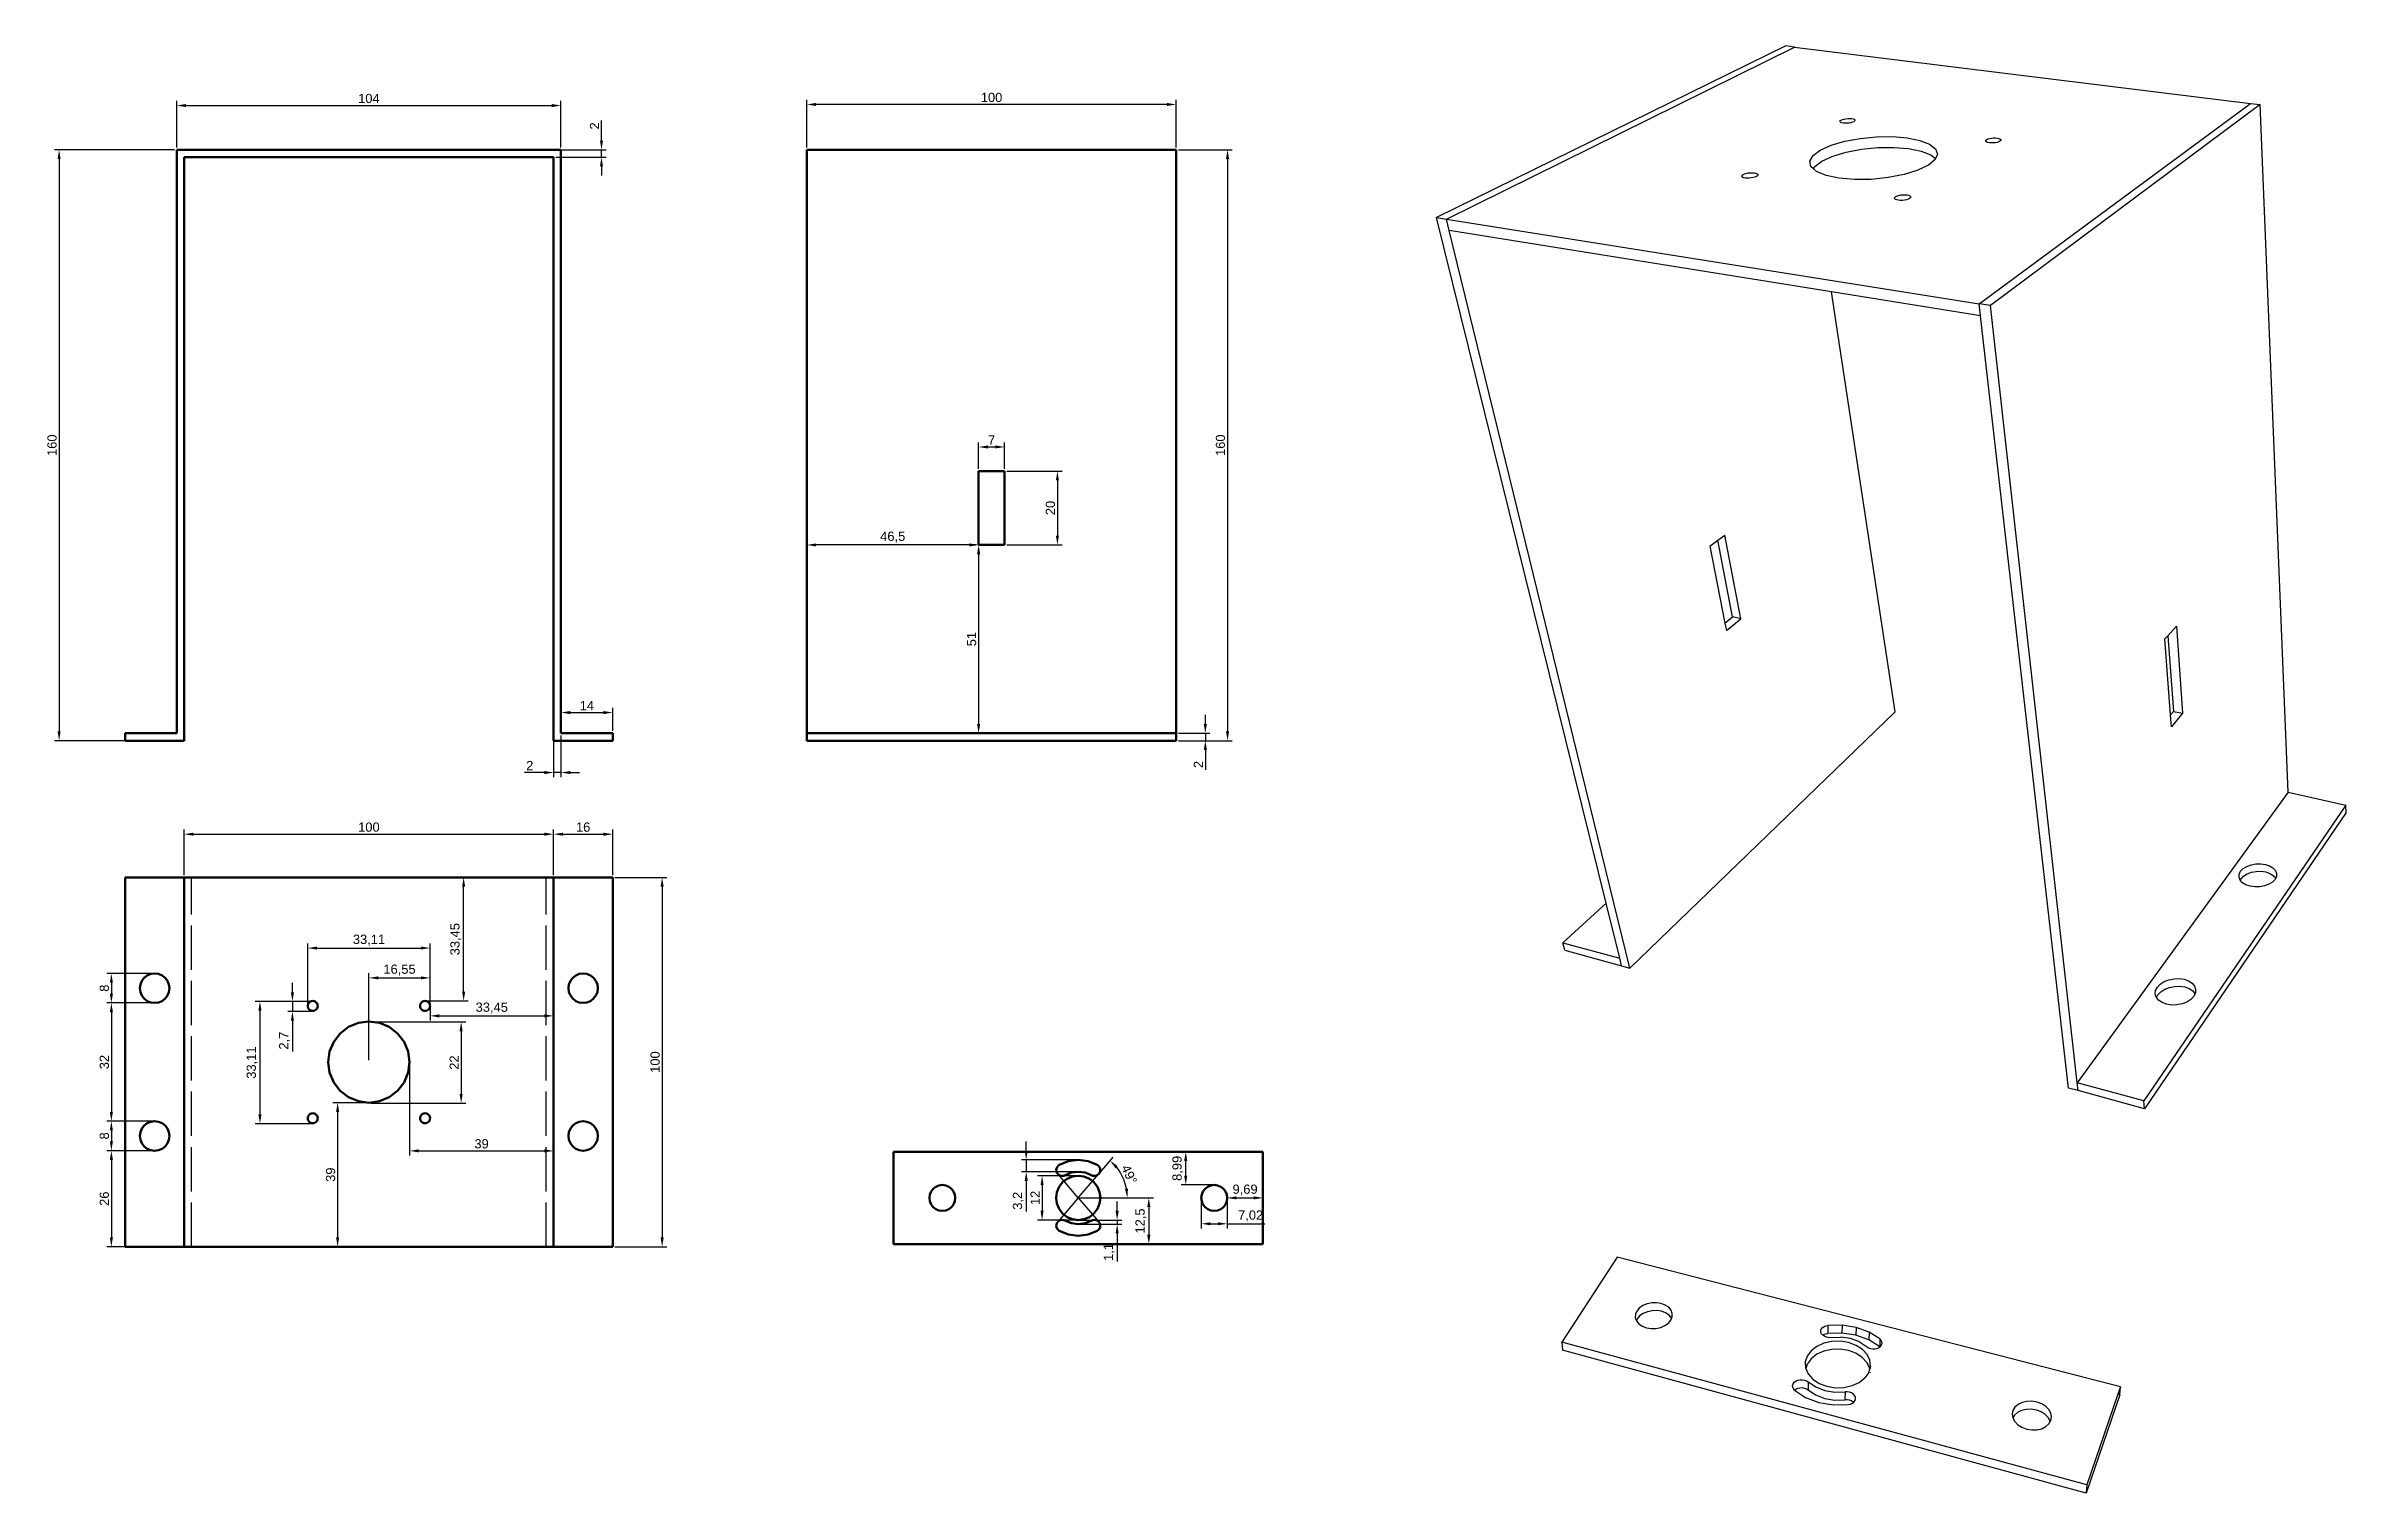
# Model space of a CAD drawing. Header units: millimetres. Extents: x 25 to 2355, y -27 to 1078.
# Drawn here: x 519 to 1141, y -27 to 365 of the extents above; entities that cross this region are included whole.
import ezdxf

# ---------------------------------------------------------------- set-up
doc = ezdxf.new("R2010")
doc.units = ezdxf.units.MM
doc.linetypes.add('ACAD_ISO02W100', pattern=[15, 12, -3])
doc.linetypes.add('ACAD_ISO10W100', pattern=[18, 12, -3, 0, -3])
doc.layers.get('0').update_dxf_attribs({"lineweight": 50})
for name, color, linetype in [('标注', 2, 'Continuous'), ('结构 细线', 4, 'Continuous'), ('虚线', 7, 'ACAD_ISO02W100'), ('辅助线', 3, 'ACAD_ISO10W100')]:
    doc.layers.add(name, color=color, linetype=linetype)
doc.styles.get("Standard").update_dxf_attribs({"font": 'arial.ttf'})
doc.dimstyles.new('ISO-25', dxfattribs={"dimtxt": 2.5, "dimasz": 2.5, "dimexe": 1.25, "dimexo": 0.625, "dimtad": 1, "dimtxsty": 'Standard', "dimcen": 2.5, "dimadec": 0, "dimazin": 0, "dimtfac": 1, "dimtmove": 0, "dimatfit": 3, "dimfxl": 1, "dimarcsym": 0})

msp = doc.modelspace()

# ---------------------------------------------------------------- blocks, each defined once
blk = doc.blocks.new('*D61')
at = {"layer": 'Defpoints', "color": 0, "transparency": 16777216}
for p in [(824.63, 337.01), (824.63, 177.01), (838.52, 177.01)]:
    blk.add_point(p, dxfattribs=at)
at = {"layer": '标注', "color": 0, "lineweight": -2, "transparency": 16777216}
for p, q in [((825.25, 337.01), (839.77, 337.01)), ((838.52, 334.51), (838.52, 179.51)), ((825.25, 177.01), (839.77, 177.01))]:
    blk.add_line(p, q, dxfattribs=at)
at = {"layer": '标注', "color": 0, "transparency": 16777216}
for points in [[(838.1, 334.51), (838.93, 334.51), (838.52, 337.01)], [(838.1, 179.51), (838.93, 179.51), (838.52, 177.01)]]:
    blk.add_solid(points, dxfattribs=at)
at = {"layer": '标注', "color": 0, "transparency": 16777216, "insert": (836.61, 257.01), "char_height": 2.5, "attachment_point": 5, "rotation": 90}
blk.add_mtext('160', dxfattribs=at)
blk = doc.blocks.new('*D62')
at = {"layer": 'Defpoints', "color": 0, "transparency": 16777216}
for p in [(824.63, 179.01), (824.63, 177.01), (832.51, 177.01)]:
    blk.add_point(p, dxfattribs=at)
at = {"layer": '标注', "color": 0, "lineweight": -2, "transparency": 16777216}
for p, q in [((832.51, 181.51), (832.51, 184.01)), ((825.25, 179.01), (833.76, 179.01)), ((825.25, 177.01), (833.76, 177.01)), ((832.51, 179.01), (832.51, 177.01)), ((832.51, 174.51), (832.51, 169.1))]:
    blk.add_line(p, q, dxfattribs=at)
at = {"layer": '标注', "color": 0, "transparency": 16777216}
for points in [[(832.09, 181.51), (832.93, 181.51), (832.51, 179.01)], [(832.09, 174.51), (832.93, 174.51), (832.51, 177.01)]]:
    blk.add_solid(points, dxfattribs=at)
at = {"layer": '标注', "color": 0, "transparency": 16777216, "insert": (830.63, 170.55), "char_height": 2.5, "attachment_point": 5, "rotation": 90}
blk.add_mtext('2', dxfattribs=at)
blk = doc.blocks.new('*D63')
at = {"layer": 'Defpoints', "color": 0, "transparency": 16777216}
for p in [(724.63, 349.27), (724.63, 337.01), (824.63, 337.01)]:
    blk.add_point(p, dxfattribs=at)
at = {"layer": '标注', "color": 0, "lineweight": -2, "transparency": 16777216}
for p, q in [((724.63, 337.63), (724.63, 350.52)), ((822.13, 349.27), (727.13, 349.27)), ((824.63, 337.63), (824.63, 350.52))]:
    blk.add_line(p, q, dxfattribs=at)
at = {"layer": '标注', "color": 0, "transparency": 16777216}
for points in [[(727.13, 349.69), (727.13, 348.86), (724.63, 349.27)], [(822.13, 349.69), (822.13, 348.86), (824.63, 349.27)]]:
    blk.add_solid(points, dxfattribs=at)
at = {"layer": '标注', "color": 0, "transparency": 16777216, "insert": (774.63, 351.17), "char_height": 2.5, "attachment_point": 5}
blk.add_mtext('100', dxfattribs=at)
blk = doc.blocks.new('*D64')
at = {"layer": 'Defpoints', "color": 0, "transparency": 16777216}
for p in [(778.13, 250.01), (778.13, 230.01), (792.46, 230.01)]:
    blk.add_point(p, dxfattribs=at)
at = {"layer": '标注', "color": 0, "lineweight": -2, "transparency": 16777216}
for p, q in [((778.75, 250.01), (793.71, 250.01)), ((792.46, 247.51), (792.46, 232.51)), ((778.75, 230.01), (793.71, 230.01))]:
    blk.add_line(p, q, dxfattribs=at)
at = {"layer": '标注', "color": 0, "transparency": 16777216}
for points in [[(792.05, 247.51), (792.88, 247.51), (792.46, 250.01)], [(792.05, 232.51), (792.88, 232.51), (792.46, 230.01)]]:
    blk.add_solid(points, dxfattribs=at)
at = {"layer": '标注', "color": 0, "transparency": 16777216, "insert": (790.56, 240.01), "char_height": 2.5, "attachment_point": 5, "rotation": 90}
blk.add_mtext('20', dxfattribs=at)
blk = doc.blocks.new('*D65')
at = {"layer": 'Defpoints', "color": 0, "transparency": 16777216}
for p in [(778.13, 256.53), (771.13, 250.01), (778.13, 250.01)]:
    blk.add_point(p, dxfattribs=at)
at = {"layer": '标注', "color": 0, "lineweight": -2, "transparency": 16777216}
for p, q in [((771.13, 250.63), (771.13, 257.78)), ((773.63, 256.53), (775.63, 256.53)), ((778.13, 250.63), (778.13, 257.78))]:
    blk.add_line(p, q, dxfattribs=at)
at = {"layer": '标注', "color": 0, "transparency": 16777216}
for points in [[(773.63, 256.95), (773.63, 256.11), (771.13, 256.53)], [(775.63, 256.95), (775.63, 256.11), (778.13, 256.53)]]:
    blk.add_solid(points, dxfattribs=at)
at = {"layer": '标注', "color": 0, "transparency": 16777216, "insert": (774.63, 258.41), "char_height": 2.5, "attachment_point": 5}
blk.add_mtext('7', dxfattribs=at)
blk = doc.blocks.new('*D66')
at = {"layer": 'Defpoints', "color": 0, "transparency": 16777216}
for p in [(658.07, 348.98), (554.07, 337.01), (658.07, 337.01)]:
    blk.add_point(p, dxfattribs=at)
at = {"layer": '标注', "color": 0, "lineweight": -2, "transparency": 16777216}
for p, q in [((554.07, 337.63), (554.07, 350.23)), ((556.57, 348.98), (655.57, 348.98)), ((658.07, 337.63), (658.07, 350.23))]:
    blk.add_line(p, q, dxfattribs=at)
at = {"layer": '标注', "color": 0, "transparency": 16777216}
for points in [[(556.57, 349.4), (556.57, 348.56), (554.07, 348.98)], [(655.57, 349.4), (655.57, 348.56), (658.07, 348.98)]]:
    blk.add_solid(points, dxfattribs=at)
at = {"layer": '标注', "color": 0, "transparency": 16777216, "insert": (606.07, 350.88), "char_height": 2.5, "attachment_point": 5}
blk.add_mtext('104', dxfattribs=at)
blk = doc.blocks.new('*D67')
at = {"layer": 'Defpoints', "color": 0, "transparency": 16777216}
for p in [(554.07, 337.01), (522.2, 177.01), (554.07, 177.01)]:
    blk.add_point(p, dxfattribs=at)
at = {"layer": '标注', "color": 0, "lineweight": -2, "transparency": 16777216}
for p, q in [((553.44, 337.01), (520.95, 337.01)), ((522.2, 334.51), (522.2, 179.51)), ((553.44, 177.01), (520.95, 177.01))]:
    blk.add_line(p, q, dxfattribs=at)
at = {"layer": '标注', "color": 0, "transparency": 16777216}
for points in [[(521.78, 334.51), (522.61, 334.51), (522.2, 337.01)], [(521.78, 179.51), (522.61, 179.51), (522.2, 177.01)]]:
    blk.add_solid(points, dxfattribs=at)
at = {"layer": '标注', "color": 0, "transparency": 16777216, "insert": (520.3, 257.01), "char_height": 2.5, "attachment_point": 5, "rotation": 90}
blk.add_mtext('160', dxfattribs=at)
blk = doc.blocks.new('*D68')
at = {"layer": 'Defpoints', "color": 0, "transparency": 16777216}
for p in [(656.07, 337.01), (669.03, 337.01), (656.07, 335.01)]:
    blk.add_point(p, dxfattribs=at)
at = {"layer": '标注', "color": 0, "lineweight": -2, "transparency": 16777216}
for p, q in [((669.03, 339.51), (669.03, 344.91)), ((656.69, 337.01), (670.28, 337.01)), ((669.03, 335.01), (669.03, 337.01)), ((656.69, 335.01), (670.28, 335.01)), ((669.03, 332.51), (669.03, 330.01))]:
    blk.add_line(p, q, dxfattribs=at)
at = {"layer": '标注', "color": 0, "transparency": 16777216}
for points in [[(668.62, 339.51), (669.45, 339.51), (669.03, 337.01)], [(668.62, 332.51), (669.45, 332.51), (669.03, 335.01)]]:
    blk.add_solid(points, dxfattribs=at)
at = {"layer": '标注', "color": 0, "transparency": 16777216, "insert": (667.15, 343.46), "char_height": 2.5, "attachment_point": 5, "rotation": 90}
blk.add_mtext('2', dxfattribs=at)
blk = doc.blocks.new('*D69')
at = {"layer": 'Defpoints', "color": 0, "transparency": 16777216}
for p in [(656.07, 179.01), (658.07, 179.01), (656.07, 168.38)]:
    blk.add_point(p, dxfattribs=at)
at = {"layer": '标注', "color": 0, "lineweight": -2, "transparency": 16777216}
for p, q in [((656.07, 178.38), (656.07, 167.13)), ((658.07, 178.38), (658.07, 167.13)), ((653.57, 168.38), (648.16, 168.38)), ((658.07, 168.38), (656.07, 168.38)), ((660.57, 168.38), (663.07, 168.38))]:
    blk.add_line(p, q, dxfattribs=at)
at = {"layer": '标注', "color": 0, "transparency": 16777216}
for points in [[(653.57, 168.8), (653.57, 167.96), (656.07, 168.38)], [(660.57, 168.8), (660.57, 167.96), (658.07, 168.38)]]:
    blk.add_solid(points, dxfattribs=at)
at = {"layer": '标注', "color": 0, "transparency": 16777216, "insert": (649.62, 170.26), "char_height": 2.5, "attachment_point": 5}
blk.add_mtext('2', dxfattribs=at)
blk = doc.blocks.new('*D70')
at = {"layer": 'Defpoints', "color": 0, "transparency": 16777216}
for p in [(672.07, 184.62), (658.07, 179.01), (672.07, 179.01)]:
    blk.add_point(p, dxfattribs=at)
at = {"layer": '标注', "color": 0, "lineweight": -2, "transparency": 16777216}
for p, q in [((658.07, 179.63), (658.07, 185.87)), ((660.57, 184.62), (669.57, 184.62)), ((672.07, 179.63), (672.07, 185.87))]:
    blk.add_line(p, q, dxfattribs=at)
at = {"layer": '标注', "color": 0, "transparency": 16777216}
for points in [[(660.57, 185.04), (660.57, 184.2), (658.07, 184.62)], [(669.57, 185.04), (669.57, 184.2), (672.07, 184.62)]]:
    blk.add_solid(points, dxfattribs=at)
at = {"layer": '标注', "color": 0, "transparency": 16777216, "insert": (665.07, 186.5), "char_height": 2.5, "attachment_point": 5}
blk.add_mtext('14', dxfattribs=at)
blk = doc.blocks.new('*D71')
at = {"layer": 'Defpoints', "color": 0, "transparency": 16777216}
for p in [(672.07, 139.99), (672.07, 39.99), (685.45, 39.99)]:
    blk.add_point(p, dxfattribs=at)
at = {"layer": '标注', "color": 0, "lineweight": -2, "transparency": 16777216}
for p, q in [((672.69, 139.99), (686.7, 139.99)), ((685.45, 137.49), (685.45, 42.49)), ((672.69, 39.99), (686.7, 39.99))]:
    blk.add_line(p, q, dxfattribs=at)
at = {"layer": '标注', "color": 0, "transparency": 16777216}
for points in [[(685.04, 137.49), (685.87, 137.49), (685.45, 139.99)], [(685.04, 42.49), (685.87, 42.49), (685.45, 39.99)]]:
    blk.add_solid(points, dxfattribs=at)
at = {"layer": '标注', "color": 0, "transparency": 16777216, "insert": (683.55, 89.99), "char_height": 2.5, "attachment_point": 5, "rotation": 90}
blk.add_mtext('100', dxfattribs=at)
blk = doc.blocks.new('*D72')
at = {"layer": 'Defpoints', "color": 0, "transparency": 16777216}
for p in [(656.07, 151.69), (556.07, 139.99), (656.07, 139.99)]:
    blk.add_point(p, dxfattribs=at)
at = {"layer": '标注', "color": 0, "lineweight": -2, "transparency": 16777216}
for p, q in [((556.07, 140.61), (556.07, 152.94)), ((558.57, 151.69), (653.57, 151.69)), ((656.07, 140.61), (656.07, 152.94))]:
    blk.add_line(p, q, dxfattribs=at)
at = {"layer": '标注', "color": 0, "transparency": 16777216}
for points in [[(558.57, 152.1), (558.57, 151.27), (556.07, 151.69)], [(653.57, 152.1), (653.57, 151.27), (656.07, 151.69)]]:
    blk.add_solid(points, dxfattribs=at)
at = {"layer": '标注', "color": 0, "transparency": 16777216, "insert": (606.07, 153.59), "char_height": 2.5, "attachment_point": 5}
blk.add_mtext('100', dxfattribs=at)
blk = doc.blocks.new('*D73')
at = {"layer": 'Defpoints', "color": 0, "transparency": 16777216}
for p in [(672.07, 151.69), (656.07, 139.99), (672.07, 139.99)]:
    blk.add_point(p, dxfattribs=at)
at = {"layer": '标注', "color": 0, "lineweight": -2, "transparency": 16777216}
for p, q in [((656.07, 140.61), (656.07, 152.94)), ((658.57, 151.69), (669.57, 151.69)), ((672.07, 140.61), (672.07, 152.94))]:
    blk.add_line(p, q, dxfattribs=at)
at = {"layer": '标注', "color": 0, "transparency": 16777216}
for points in [[(658.57, 152.1), (658.57, 151.27), (656.07, 151.69)], [(669.57, 152.1), (669.57, 151.27), (672.07, 151.69)]]:
    blk.add_solid(points, dxfattribs=at)
at = {"layer": '标注', "color": 0, "transparency": 16777216, "insert": (664.07, 153.59), "char_height": 2.5, "attachment_point": 5}
blk.add_mtext('16', dxfattribs=at)
blk = doc.blocks.new('*D56')
at = {"layer": 'Defpoints', "color": 0, "transparency": 16777216}
for p in [(590.88, 106.4), (585.37, 103.7), (590.88, 103.7)]:
    blk.add_point(p, dxfattribs=at)
at = {"layer": '标注', "color": 0, "lineweight": -2, "transparency": 16777216}
for p, q in [((590.26, 106.4), (584.12, 106.4)), ((585.37, 108.9), (585.37, 111.4)), ((585.37, 106.4), (585.37, 103.7)), ((590.26, 103.7), (584.12, 103.7)), ((585.37, 101.2), (585.37, 92.86))]:
    blk.add_line(p, q, dxfattribs=at)
at = {"layer": '标注', "color": 0, "transparency": 16777216}
for points in [[(584.95, 108.9), (585.78, 108.9), (585.37, 106.4)], [(584.95, 101.2), (585.78, 101.2), (585.37, 103.7)]]:
    blk.add_solid(points, dxfattribs=at)
at = {"layer": '标注', "color": 0, "transparency": 16777216, "insert": (583.24, 95.78), "char_height": 2.5, "attachment_point": 5, "rotation": 90}
blk.add_mtext('2,7', dxfattribs=at)
blk = doc.blocks.new('*D57')
at = {"layer": 'Defpoints', "color": 0, "transparency": 16777216}
for p in [(606.09, 100.85), (606.09, 78.85), (631.04, 78.85)]:
    blk.add_point(p, dxfattribs=at)
at = {"layer": '标注', "color": 0, "lineweight": -2, "transparency": 16777216}
for p, q in [((606.71, 100.85), (632.29, 100.85)), ((631.04, 98.35), (631.04, 81.35)), ((606.71, 78.85), (632.29, 78.85))]:
    blk.add_line(p, q, dxfattribs=at)
at = {"layer": '标注', "color": 0, "transparency": 16777216}
for points in [[(630.62, 98.35), (631.45, 98.35), (631.04, 100.85)], [(630.62, 81.35), (631.45, 81.35), (631.04, 78.85)]]:
    blk.add_solid(points, dxfattribs=at)
at = {"layer": '标注', "color": 0, "transparency": 16777216, "insert": (629.16, 89.85), "char_height": 2.5, "attachment_point": 5, "rotation": 90}
blk.add_mtext('22', dxfattribs=at)
blk = doc.blocks.new('*D58')
at = {"layer": 'Defpoints', "color": 0, "transparency": 16777216}
for p in [(590.88, 106.4), (576.57, 73.3), (590.88, 73.3)]:
    blk.add_point(p, dxfattribs=at)
at = {"layer": '标注', "color": 0, "lineweight": -2, "transparency": 16777216}
for p, q in [((590.26, 106.4), (575.32, 106.4)), ((576.57, 103.9), (576.57, 75.8)), ((590.26, 73.3), (575.32, 73.3))]:
    blk.add_line(p, q, dxfattribs=at)
at = {"layer": '标注', "color": 0, "transparency": 16777216}
for points in [[(576.16, 103.9), (576.99, 103.9), (576.57, 106.4)], [(576.16, 75.8), (576.99, 75.8), (576.57, 73.3)]]:
    blk.add_solid(points, dxfattribs=at)
at = {"layer": '标注', "color": 0, "transparency": 16777216, "insert": (574.45, 89.85), "char_height": 2.5, "attachment_point": 5, "rotation": 90}
blk.add_mtext('33,11', dxfattribs=at)
blk = doc.blocks.new('*D59')
at = {"layer": 'Defpoints', "color": 0, "transparency": 16777216}
for p in [(622.64, 120.86), (589.53, 105.05), (622.64, 105.05)]:
    blk.add_point(p, dxfattribs=at)
at = {"layer": '标注', "color": 0, "lineweight": -2, "transparency": 16777216}
for p, q in [((589.53, 105.68), (589.53, 122.11)), ((592.03, 120.86), (620.14, 120.86)), ((622.64, 105.68), (622.64, 122.11))]:
    blk.add_line(p, q, dxfattribs=at)
at = {"layer": '标注', "color": 0, "transparency": 16777216}
for points in [[(592.03, 121.27), (592.03, 120.44), (589.53, 120.86)], [(620.14, 121.27), (620.14, 120.44), (622.64, 120.86)]]:
    blk.add_solid(points, dxfattribs=at)
at = {"layer": '标注', "color": 0, "transparency": 16777216, "insert": (606.09, 122.98), "char_height": 2.5, "attachment_point": 5}
blk.add_mtext('33,11', dxfattribs=at)
blk = doc.blocks.new('*D60')
at = {"layer": 'Defpoints', "color": 0, "transparency": 16777216}
for p in [(622.64, 112.78), (622.64, 105.05), (606.09, 89.85)]:
    blk.add_point(p, dxfattribs=at)
at = {"layer": '标注', "color": 0, "lineweight": -2, "transparency": 16777216}
for p, q in [((606.09, 90.47), (606.09, 114.03)), ((608.59, 112.78), (620.14, 112.78)), ((622.64, 105.68), (622.64, 114.03))]:
    blk.add_line(p, q, dxfattribs=at)
at = {"layer": '标注', "color": 0, "transparency": 16777216}
for points in [[(608.59, 113.2), (608.59, 112.37), (606.09, 112.78)], [(620.14, 113.2), (620.14, 112.37), (622.64, 112.78)]]:
    blk.add_solid(points, dxfattribs=at)
at = {"layer": '标注', "color": 0, "transparency": 16777216, "insert": (614.36, 114.91), "char_height": 2.5, "attachment_point": 5}
blk.add_mtext('16,55', dxfattribs=at)
blk = doc.blocks.new('*D74')
at = {"layer": 'Defpoints', "color": 0, "transparency": 16777216}
for p in [(606.07, 78.99), (597.6, 39.99), (606.07, 39.99)]:
    blk.add_point(p, dxfattribs=at)
at = {"layer": '标注', "color": 0, "lineweight": -2, "transparency": 16777216}
for p, q in [((605.44, 78.99), (596.35, 78.99)), ((597.6, 76.49), (597.6, 42.49)), ((605.44, 39.99), (596.35, 39.99))]:
    blk.add_line(p, q, dxfattribs=at)
at = {"layer": '标注', "color": 0, "transparency": 16777216}
for points in [[(597.19, 76.49), (598.02, 76.49), (597.6, 78.99)], [(597.19, 42.49), (598.02, 42.49), (597.6, 39.99)]]:
    blk.add_solid(points, dxfattribs=at)
at = {"layer": '标注', "color": 0, "transparency": 16777216, "insert": (595.7, 59.49), "char_height": 2.5, "attachment_point": 5, "rotation": 90}
blk.add_mtext('39', dxfattribs=at)
blk = doc.blocks.new('*D75')
at = {"layer": 'Defpoints', "color": 0, "transparency": 16777216}
for p in [(617.07, 89.99), (656.07, 89.99), (656.07, 65.94)]:
    blk.add_point(p, dxfattribs=at)
at = {"layer": '标注', "color": 0, "lineweight": -2, "transparency": 16777216}
for p, q in [((617.07, 89.36), (617.07, 64.69)), ((656.07, 89.36), (656.07, 64.69)), ((619.57, 65.94), (653.57, 65.94))]:
    blk.add_line(p, q, dxfattribs=at)
at = {"layer": '标注', "color": 0, "transparency": 16777216}
for points in [[(619.57, 66.36), (619.57, 65.53), (617.07, 65.94)], [(653.57, 66.36), (653.57, 65.53), (656.07, 65.94)]]:
    blk.add_solid(points, dxfattribs=at)
at = {"layer": '标注', "color": 0, "transparency": 16777216, "insert": (636.57, 67.85), "char_height": 2.5, "attachment_point": 5}
blk.add_mtext('39', dxfattribs=at)
blk = doc.blocks.new('*D76')
at = {"layer": 'Defpoints', "color": 0, "transparency": 16777216}
for p in [(622.62, 105.19), (656.07, 102.5), (656.07, 102.5)]:
    blk.add_point(p, dxfattribs=at)
at = {"layer": '标注', "color": 0, "lineweight": -2, "transparency": 16777216}
for p, q in [((622.62, 104.56), (622.62, 101.25)), ((625.12, 102.5), (653.57, 102.5)), ((656.07, 103.12), (656.07, 103.75))]:
    blk.add_line(p, q, dxfattribs=at)
at = {"layer": '标注', "color": 0, "transparency": 16777216}
for points in [[(625.12, 102.91), (625.12, 102.08), (622.62, 102.5)], [(653.57, 102.91), (653.57, 102.08), (656.07, 102.5)]]:
    blk.add_solid(points, dxfattribs=at)
at = {"layer": '标注', "color": 0, "transparency": 16777216, "insert": (639.34, 104.62), "char_height": 2.5, "attachment_point": 5}
blk.add_mtext('33,45', dxfattribs=at)
blk = doc.blocks.new('*D77')
at = {"layer": 'Defpoints', "color": 0, "transparency": 16777216}
for p in [(621.27, 139.99), (631.72, 139.99), (621.27, 106.54)]:
    blk.add_point(p, dxfattribs=at)
at = {"layer": '标注', "color": 0, "lineweight": -2, "transparency": 16777216}
for p, q in [((621.9, 139.99), (632.97, 139.99)), ((631.72, 109.04), (631.72, 137.49)), ((621.9, 106.54), (632.97, 106.54))]:
    blk.add_line(p, q, dxfattribs=at)
at = {"layer": '标注', "color": 0, "transparency": 16777216}
for points in [[(631.3, 137.49), (632.13, 137.49), (631.72, 139.99)], [(631.3, 109.04), (632.13, 109.04), (631.72, 106.54)]]:
    blk.add_solid(points, dxfattribs=at)
at = {"layer": '标注', "color": 0, "transparency": 16777216, "insert": (629.59, 123.26), "char_height": 2.5, "attachment_point": 5, "rotation": 90}
blk.add_mtext('33,45', dxfattribs=at)
blk = doc.blocks.new('*D78')
at = {"layer": 'Defpoints', "color": 0, "transparency": 16777216}
for p in [(548.07, 113.99), (536.35, 105.99), (548.07, 105.99)]:
    blk.add_point(p, dxfattribs=at)
at = {"layer": '标注', "color": 0, "lineweight": -2, "transparency": 16777216}
for p, q in [((547.44, 113.99), (535.1, 113.99)), ((547.44, 105.99), (535.1, 105.99)), ((536.35, 111.49), (536.35, 108.49))]:
    blk.add_line(p, q, dxfattribs=at)
at = {"layer": '标注', "color": 0, "transparency": 16777216}
for points in [[(535.94, 111.49), (536.77, 111.49), (536.35, 113.99)], [(535.94, 108.49), (536.77, 108.49), (536.35, 105.99)]]:
    blk.add_solid(points, dxfattribs=at)
at = {"layer": '标注', "color": 0, "transparency": 16777216, "insert": (534.45, 109.99), "char_height": 2.5, "attachment_point": 5, "rotation": 90}
blk.add_mtext('8', dxfattribs=at)
blk = doc.blocks.new('*D79')
at = {"layer": 'Defpoints', "color": 0, "transparency": 16777216}
for p in [(548.07, 105.99), (536.35, 73.99), (548.07, 73.99)]:
    blk.add_point(p, dxfattribs=at)
at = {"layer": '标注', "color": 0, "lineweight": -2, "transparency": 16777216}
for p, q in [((547.44, 105.99), (535.1, 105.99)), ((536.35, 103.49), (536.35, 76.49)), ((547.44, 73.99), (535.1, 73.99))]:
    blk.add_line(p, q, dxfattribs=at)
at = {"layer": '标注', "color": 0, "transparency": 16777216}
for points in [[(535.94, 103.49), (536.77, 103.49), (536.35, 105.99)], [(535.94, 76.49), (536.77, 76.49), (536.35, 73.99)]]:
    blk.add_solid(points, dxfattribs=at)
at = {"layer": '标注', "color": 0, "transparency": 16777216, "insert": (534.45, 89.99), "char_height": 2.5, "attachment_point": 5, "rotation": 90}
blk.add_mtext('32', dxfattribs=at)
blk = doc.blocks.new('*D80')
at = {"layer": 'Defpoints', "color": 0, "transparency": 16777216}
for p in [(548.07, 73.99), (536.35, 65.99), (548.07, 65.99)]:
    blk.add_point(p, dxfattribs=at)
at = {"layer": '标注', "color": 0, "lineweight": -2, "transparency": 16777216}
for p, q in [((547.44, 73.99), (535.1, 73.99)), ((536.35, 71.49), (536.35, 68.49)), ((547.44, 65.99), (535.1, 65.99))]:
    blk.add_line(p, q, dxfattribs=at)
at = {"layer": '标注', "color": 0, "transparency": 16777216}
for points in [[(535.94, 71.49), (536.77, 71.49), (536.35, 73.99)], [(535.94, 68.49), (536.77, 68.49), (536.35, 65.99)]]:
    blk.add_solid(points, dxfattribs=at)
at = {"layer": '标注', "color": 0, "transparency": 16777216, "insert": (534.45, 69.99), "char_height": 2.5, "attachment_point": 5, "rotation": 90}
blk.add_mtext('8', dxfattribs=at)
blk = doc.blocks.new('*D81')
at = {"layer": 'Defpoints', "color": 0, "transparency": 16777216}
for p in [(548.07, 65.99), (536.35, 39.99), (547.07, 39.99)]:
    blk.add_point(p, dxfattribs=at)
at = {"layer": '标注', "color": 0, "lineweight": -2, "transparency": 16777216}
for p, q in [((547.44, 65.99), (535.1, 65.99)), ((536.35, 63.49), (536.35, 42.49)), ((546.44, 39.99), (535.1, 39.99))]:
    blk.add_line(p, q, dxfattribs=at)
at = {"layer": '标注', "color": 0, "transparency": 16777216}
for points in [[(535.94, 63.49), (536.77, 63.49), (536.35, 65.99)], [(535.94, 42.49), (536.77, 42.49), (536.35, 39.99)]]:
    blk.add_solid(points, dxfattribs=at)
at = {"layer": '标注', "color": 0, "transparency": 16777216, "insert": (534.45, 52.99), "char_height": 2.5, "attachment_point": 5, "rotation": 90}
blk.add_mtext('26', dxfattribs=at)
blk = doc.blocks.new('*D82')
at = {"layer": 'Defpoints', "color": 0, "transparency": 16777216}
for p in [(803.58, 59.61), (810.84, 56.98), (798.1, 53.21), (798.1, 53.21), (801.76, 53.21)]:
    blk.add_point(p, dxfattribs=at)
at = {"layer": '标注', "color": 0, "lineweight": -2, "transparency": 16777216}
for p, q in [((803.99, 60.09), (807.55, 64.25)), ((802.38, 53.21), (812.64, 53.21))]:
    blk.add_line(p, q, dxfattribs=at)
blk.add_arc((798.1, 53.21), 13.29, 10.7975, 38.63711, dxfattribs=at)
at = {"layer": '标注', "color": 0, "transparency": 16777216}
for points in [[(808.18, 61.21), (808.78, 61.79), (806.74, 63.3)], [(811.57, 55.74), (810.74, 55.66), (811.39, 53.21)]]:
    blk.add_solid(points, dxfattribs=at)
at = {"layer": '标注', "color": 0, "transparency": 16777216, "insert": (811.9, 59.56), "char_height": 2.5, "attachment_point": 5, "rotation": 294.71731}
blk.add_mtext('49°', dxfattribs=at)
blk = doc.blocks.new('*D83')
at = {"layer": 'Defpoints', "color": 0, "transparency": 16777216}
for p in [(798.1, 63.51), (784.01, 60.31), (798.1, 60.31)]:
    blk.add_point(p, dxfattribs=at)
at = {"layer": '标注', "color": 0, "lineweight": -2, "transparency": 16777216}
for p, q in [((784.01, 66.01), (784.01, 68.51)), ((797.48, 63.51), (782.76, 63.51)), ((784.01, 63.51), (784.01, 60.31)), ((797.48, 60.31), (782.76, 60.31)), ((784.01, 57.81), (784.01, 49.53))]:
    blk.add_line(p, q, dxfattribs=at)
at = {"layer": '标注', "color": 0, "transparency": 16777216}
for points in [[(783.6, 66.01), (784.43, 66.01), (784.01, 63.51)], [(783.6, 57.81), (784.43, 57.81), (784.01, 60.31)]]:
    blk.add_solid(points, dxfattribs=at)
at = {"layer": '标注', "color": 0, "transparency": 16777216, "insert": (781.88, 52.42), "char_height": 2.5, "attachment_point": 5, "rotation": 90}
blk.add_mtext('3,2', dxfattribs=at)
blk = doc.blocks.new('*D84')
at = {"layer": 'Defpoints', "color": 0, "transparency": 16777216}
for p in [(831.39, 53.21), (838.41, 53.21), (838.41, 46.2)]:
    blk.add_point(p, dxfattribs=at)
at = {"layer": '标注', "color": 0, "lineweight": -2, "transparency": 16777216}
for p, q in [((831.39, 52.58), (831.39, 44.95)), ((838.41, 52.58), (838.41, 44.95)), ((833.89, 46.2), (835.91, 46.2)), ((838.41, 46.2), (848.61, 46.2))]:
    blk.add_line(p, q, dxfattribs=at)
at = {"layer": '标注', "color": 0, "transparency": 16777216}
for points in [[(833.89, 46.62), (833.89, 45.79), (831.39, 46.2)], [(835.91, 46.62), (835.91, 45.79), (838.41, 46.2)]]:
    blk.add_solid(points, dxfattribs=at)
at = {"layer": '标注', "color": 0, "transparency": 16777216, "insert": (844.76, 48.33), "char_height": 2.5, "attachment_point": 5}
blk.add_mtext('7,02', dxfattribs=at)
blk = doc.blocks.new('*D85')
at = {"layer": 'Defpoints', "color": 0, "transparency": 16777216}
for p in [(838.41, 53.21), (848.1, 53.21), (848.1, 53.21)]:
    blk.add_point(p, dxfattribs=at)
at = {"layer": '标注', "color": 0, "lineweight": -2, "transparency": 16777216}
for p, q in [((838.41, 53.83), (838.41, 54.46)), ((840.91, 53.21), (845.6, 53.21)), ((848.1, 53.83), (848.1, 54.46))]:
    blk.add_line(p, q, dxfattribs=at)
at = {"layer": '标注', "color": 0, "transparency": 16777216}
for points in [[(840.91, 53.63), (840.91, 52.79), (838.41, 53.21)], [(845.6, 53.63), (845.6, 52.79), (848.1, 53.21)]]:
    blk.add_solid(points, dxfattribs=at)
at = {"layer": '标注', "color": 0, "transparency": 16777216, "insert": (843.26, 55.34), "char_height": 2.5, "attachment_point": 5}
blk.add_mtext('9,69', dxfattribs=at)
blk = doc.blocks.new('*D86')
at = {"layer": 'Defpoints', "color": 0, "transparency": 16777216}
for p in [(827.2, 65.71), (834.9, 65.71), (834.9, 56.72)]:
    blk.add_point(p, dxfattribs=at)
at = {"layer": '标注', "color": 0, "lineweight": -2, "transparency": 16777216}
for p, q in [((834.28, 65.71), (825.95, 65.71)), ((827.2, 59.22), (827.2, 63.21)), ((834.28, 56.72), (825.95, 56.72))]:
    blk.add_line(p, q, dxfattribs=at)
at = {"layer": '标注', "color": 0, "transparency": 16777216}
for points in [[(826.78, 63.21), (827.61, 63.21), (827.2, 65.71)], [(826.78, 59.22), (827.61, 59.22), (827.2, 56.72)]]:
    blk.add_solid(points, dxfattribs=at)
at = {"layer": '标注', "color": 0, "transparency": 16777216, "insert": (825.07, 61.21), "char_height": 2.5, "attachment_point": 5, "rotation": 90}
blk.add_mtext('8,99', dxfattribs=at)
blk = doc.blocks.new('*D87')
at = {"layer": 'Defpoints', "color": 0, "transparency": 16777216}
for p in [(798.1, 53.21), (798.1, 40.71), (817.2, 40.71)]:
    blk.add_point(p, dxfattribs=at)
at = {"layer": '标注', "color": 0, "lineweight": -2, "transparency": 16777216}
for p, q in [((798.73, 53.21), (818.45, 53.21)), ((817.2, 50.71), (817.2, 43.21)), ((798.73, 40.71), (818.45, 40.71))]:
    blk.add_line(p, q, dxfattribs=at)
at = {"layer": '标注', "color": 0, "transparency": 16777216}
for points in [[(816.78, 50.71), (817.62, 50.71), (817.2, 53.21)], [(816.78, 43.21), (817.62, 43.21), (817.2, 40.71)]]:
    blk.add_solid(points, dxfattribs=at)
at = {"layer": '标注', "color": 0, "transparency": 16777216, "insert": (815.07, 46.96), "char_height": 2.5, "attachment_point": 5, "rotation": 90}
blk.add_mtext('12,5', dxfattribs=at)
blk = doc.blocks.new('*D88')
at = {"layer": 'Defpoints', "color": 0, "transparency": 16777216}
for p in [(798.1, 47.21), (798.1, 46.11), (808.63, 46.11)]:
    blk.add_point(p, dxfattribs=at)
at = {"layer": '标注', "color": 0, "lineweight": -2, "transparency": 16777216}
for p, q in [((808.63, 49.71), (808.63, 52.21)), ((798.73, 47.21), (809.88, 47.21)), ((798.73, 46.11), (809.88, 46.11)), ((808.63, 47.21), (808.63, 46.11)), ((808.63, 43.61), (808.63, 36.03))]:
    blk.add_line(p, q, dxfattribs=at)
at = {"layer": '标注', "color": 0, "transparency": 16777216}
for points in [[(808.21, 49.71), (809.05, 49.71), (808.63, 47.21)], [(808.21, 43.61), (809.05, 43.61), (808.63, 46.11)]]:
    blk.add_solid(points, dxfattribs=at)
at = {"layer": '标注', "color": 0, "transparency": 16777216, "insert": (806.5, 38.57), "char_height": 2.5, "attachment_point": 5, "rotation": 90}
blk.add_mtext('1,1', dxfattribs=at)
blk = doc.blocks.new('*D89')
at = {"layer": 'Defpoints', "color": 0, "transparency": 16777216}
for p in [(798.1, 59.21), (788.31, 47.21), (798.1, 47.21)]:
    blk.add_point(p, dxfattribs=at)
at = {"layer": '标注', "color": 0, "lineweight": -2, "transparency": 16777216}
for p, q in [((797.48, 59.21), (787.06, 59.21)), ((788.31, 56.71), (788.31, 49.71)), ((797.48, 47.21), (787.06, 47.21))]:
    blk.add_line(p, q, dxfattribs=at)
at = {"layer": '标注', "color": 0, "transparency": 16777216}
for points in [[(787.89, 56.71), (788.72, 56.71), (788.31, 59.21)], [(787.89, 49.71), (788.72, 49.71), (788.31, 47.21)]]:
    blk.add_solid(points, dxfattribs=at)
at = {"layer": '标注', "color": 0, "transparency": 16777216, "insert": (786.43, 53.21), "char_height": 2.5, "attachment_point": 5, "rotation": 90}
blk.add_mtext('12', dxfattribs=at)
blk = doc.blocks.new('*D90')
at = {"layer": 'Defpoints', "color": 0, "transparency": 16777216}
for p in [(771.13, 230.01), (771.13, 179.01), (771.13, 179.01)]:
    blk.add_point(p, dxfattribs=at)
at = {"layer": '标注', "color": 0, "lineweight": -2, "transparency": 16777216}
for p, q in [((770.5, 230.01), (769.88, 230.01)), ((771.13, 227.51), (771.13, 181.51)), ((770.5, 179.01), (769.88, 179.01))]:
    blk.add_line(p, q, dxfattribs=at)
at = {"layer": '标注', "color": 0, "transparency": 16777216}
for points in [[(770.71, 227.51), (771.55, 227.51), (771.13, 230.01)], [(770.71, 181.51), (771.55, 181.51), (771.13, 179.01)]]:
    blk.add_solid(points, dxfattribs=at)
at = {"layer": '标注', "color": 0, "transparency": 16777216, "insert": (769.23, 204.51), "char_height": 2.5, "attachment_point": 5, "rotation": 90}
blk.add_mtext('51', dxfattribs=at)
blk = doc.blocks.new('*D91')
at = {"layer": 'Defpoints', "color": 0, "transparency": 16777216}
for p in [(724.63, 230.01), (724.63, 230.01), (771.13, 230.01)]:
    blk.add_point(p, dxfattribs=at)
at = {"layer": '标注', "color": 0, "lineweight": -2, "transparency": 16777216}
for p, q in [((724.63, 230.63), (724.63, 231.26)), ((771.13, 230.63), (771.13, 231.26)), ((768.63, 230.01), (727.13, 230.01))]:
    blk.add_line(p, q, dxfattribs=at)
at = {"layer": '标注', "color": 0, "transparency": 16777216}
for points in [[(727.13, 230.42), (727.13, 229.59), (724.63, 230.01)], [(768.63, 230.42), (768.63, 229.59), (771.13, 230.01)]]:
    blk.add_solid(points, dxfattribs=at)
at = {"layer": '标注', "color": 0, "transparency": 16777216, "insert": (747.88, 232.13), "char_height": 2.5, "attachment_point": 5}
blk.add_mtext('46,5', dxfattribs=at)

# ---------------------------------------------------------------- dimensions: what is measured, and where the dimension line sits
at = {"layer": '标注'}
for base, p1, p2, picture, middle in [((658.068, 348.979), (554.068, 337.006), (658.068, 337.006), '*D66', (606.068, 350.881)), ((724.629, 349.273), (824.629, 337.006), (724.629, 337.006), '*D63', (774.629, 351.175)), ((778.129, 256.53), (771.129, 250.006), (778.129, 250.006), '*D65', (774.629, 258.405)), ((724.629, 230.006), (771.129, 230.006), (724.629, 230.006), '*D91', (747.879, 232.134)), ((672.068, 184.619), (658.068, 179.006), (672.068, 179.006), '*D70', (665.068, 186.499)), ((656.068, 168.381), (658.068, 179.006), (656.068, 179.006), '*D69', (649.615, 170.262)), ((656.068, 151.686), (556.068, 139.987), (656.068, 139.987), '*D72', (606.068, 153.588)), ((622.6394, 120.8571), (589.5338, 105.051), (622.6394, 105.051), '*D59', (606.0866, 122.9845)), ((622.639, 112.784), (606.087, 89.848), (622.639, 105.051), '*D60', (614.363, 114.912)), ((656.068, 102.497), (622.621, 105.19), (656.068, 102.497), '*D76', (639.345, 104.625)), ((656.068, 65.943), (617.068, 89.987), (656.068, 89.987), '*D75', (636.568, 67.846)), ((848.102, 53.209), (838.41, 53.209), (848.102, 53.209), '*D85', (843.256, 55.336)), ((838.41, 46.203), (831.393, 53.209), (838.41, 53.209), '*D84', (844.759, 48.33))]:
    dim = msp.add_linear_dim(base=base, p1=p1, p2=p2, dimstyle='ISO-25', dxfattribs=at)
    dim.commit()
    dim.dimension.update_dxf_attribs({"geometry": picture, "text_midpoint": middle})
for base, p1, p2, picture, middle in [((669.035, 337.006), (656.068, 335.006), (656.068, 337.006), '*D68', (667.155, 343.459)), ((522.198, 177.006), (554.068, 337.006), (554.068, 177.006), '*D67', (520.296, 257.006)), ((838.515, 177.006), (824.629, 337.006), (824.629, 177.006), '*D61', (836.614, 257.006)), ((792.464, 230.006), (778.129, 250.006), (778.129, 230.006), '*D64', (790.563, 240.006)), ((771.129, 179.006), (771.129, 230.006), (771.129, 179.006), '*D90', (769.227, 204.506)), ((832.509, 177.006), (824.629, 179.006), (824.629, 177.006), '*D62', (830.629, 170.553)), ((631.715, 139.987), (621.271, 106.54), (621.271, 139.987), '*D77', (629.588, 123.263)), ((685.452, 39.987), (672.068, 139.987), (672.068, 39.987), '*D71', (683.551, 89.987)), ((536.352, 105.987), (548.068, 113.987), (548.068, 105.987), '*D78', (534.451, 109.987)), ((576.574, 73.295), (590.884, 106.401), (590.884, 73.295), '*D58', (574.446, 89.848)), ((585.367, 103.701), (590.884, 106.401), (590.884, 103.701), '*D56', (583.24, 95.779)), ((631.038, 78.848), (606.087, 100.848), (606.087, 78.848), '*D57', (629.157, 89.848)), ((597.604, 39.987), (606.068, 78.987), (606.068, 39.987), '*D74', (595.702, 59.487)), ((784.012, 60.309), (798.102, 63.509), (798.102, 60.309), '*D83', (781.885, 52.422)), ((827.197, 65.709), (834.902, 56.717), (834.902, 65.709), '*D86', (825.07, 61.213)), ((788.307, 47.209), (798.102, 59.209), (798.102, 47.209), '*D89', (786.426, 53.209)), ((817.201, 40.709), (798.102, 53.209), (798.102, 40.709), '*D87', (815.074, 46.959)), ((808.63, 46.109), (798.102, 47.209), (798.102, 46.109), '*D88', (806.503, 38.567))]:
    dim = msp.add_linear_dim(base=base, p1=p1, p2=p2, angle=90, dimstyle='ISO-25', dxfattribs=at)
    dim.commit()
    dim.dimension.update_dxf_attribs({"geometry": picture, "text_midpoint": middle})
dim = msp.add_linear_dim(base=(672.068, 151.686), p1=(656.068, 139.987), p2=(672.068, 139.987), dimstyle='ISO-25', override={"dimtmove": 1}, dxfattribs=at)
dim.commit()
dim.dimension.update_dxf_attribs({"geometry": '*D73', "text_midpoint": (664.068, 153.588)})
for base, p1, p2, picture, middle in [((536.352, 73.987), (548.068, 105.987), (548.068, 73.987), '*D79', (534.45, 89.987)), ((536.352, 65.987), (548.068, 73.987), (548.068, 65.987), '*D80', (534.451, 69.987)), ((536.352, 39.987), (548.068, 65.987), (547.068, 39.987), '*D81', (534.451, 52.987))]:
    dim = msp.add_linear_dim(base=base, p1=p1, p2=p2, angle=90, dimstyle='ISO-25', override={"dimtmove": 1}, dxfattribs=at)
    dim.commit()
    dim.dimension.update_dxf_attribs({"geometry": picture, "text_midpoint": middle})
dim = msp.add_angular_dim_2l(base=(810.842, 56.977), line1=((798.102, 53.209), (803.583, 59.612)), line2=((798.102, 53.209), (801.757, 53.209)), dimstyle='ISO-25', dxfattribs=at)
dim.commit()
dim.dimension.update_dxf_attribs({"geometry": '*D82', "text_midpoint": (811.897, 59.559)})

# ---------------------------------------------------------------- linework, layer by layer
for p, q in [((554.068, 337.006), (556.068, 337.006)), ((554.068, 179.006), (554.068, 337.006)), ((556.068, 337.006), (656.068, 337.006)), ((658.068, 337.006), (656.068, 337.006)), ((658.068, 337.006), (658.068, 179.006)), ((724.629, 179.006), (724.629, 337.006)), ((724.629, 337.006), (824.629, 337.006)), ((824.629, 337.006), (824.629, 179.006)), ((556.068, 335.006), (656.068, 335.006)), ((556.068, 335.006), (556.068, 177.006)), ((656.068, 177.006), (656.068, 335.006)), ((771.129, 250.006), (778.129, 250.006)), ((771.129, 230.006), (771.129, 250.006)), ((778.129, 250.006), (778.129, 230.006)), ((778.129, 230.006), (771.129, 230.006)), ((540.068, 177.006), (540.068, 179.006)), ((554.068, 179.006), (540.068, 179.006)), ((554.068, 177.006), (540.068, 177.006)), ((554.068, 177.006), (556.068, 177.006)), ((656.068, 177.006), (658.068, 177.006)), ((672.068, 179.006), (658.068, 179.006)), ((672.068, 177.006), (658.068, 177.006)), ((672.068, 177.006), (672.068, 179.006)), ((724.629, 177.006), (724.629, 179.006)), ((824.629, 179.006), (724.629, 179.006)), ((824.629, 177.006), (724.629, 177.006)), ((824.629, 177.006), (824.629, 179.006)), ((554.068, 139.987), (540.068, 139.987)), ((540.068, 139.987), (540.068, 39.987)), ((556.068, 139.987), (554.068, 139.987)), ((556.068, 39.987), (556.068, 139.987)), ((656.068, 139.987), (556.068, 139.987)), ((656.068, 139.987), (658.068, 139.987)), ((656.068, 39.987), (656.068, 139.987)), ((658.068, 139.987), (672.068, 139.987)), ((672.068, 139.987), (672.068, 39.987)), ((544.604, 111.987), (545.24, 112.816)), ((545.24, 112.816), (546.068, 113.451)), ((546.068, 113.451), (547.033, 113.851)), ((547.033, 113.851), (548.068, 113.987)), ((548.068, 113.987), (549.104, 113.851)), ((549.104, 113.851), (550.068, 113.451)), ((550.068, 113.451), (550.897, 112.816)), ((550.897, 112.816), (551.532, 111.987)), ((660.604, 111.987), (661.24, 112.816)), ((661.24, 112.816), (662.068, 113.451)), ((662.068, 113.451), (663.033, 113.851)), ((663.033, 113.851), (664.068, 113.987)), ((664.068, 113.987), (665.104, 113.851)), ((665.104, 113.851), (666.068, 113.451)), ((666.068, 113.451), (666.897, 112.816)), ((666.897, 112.816), (667.532, 111.987)), ((544.068, 109.987), (544.205, 111.022)), ((544.205, 108.952), (544.068, 109.987)), ((544.205, 111.022), (544.604, 111.987)), ((544.604, 107.987), (544.205, 108.952)), ((545.24, 107.159), (544.604, 107.987)), ((546.068, 106.523), (545.24, 107.159)), ((547.033, 106.123), (546.068, 106.523)), ((548.068, 105.987), (547.033, 106.123)), ((549.104, 106.123), (548.068, 105.987)), ((550.068, 106.523), (549.104, 106.123)), ((550.897, 107.159), (550.068, 106.523)), ((551.532, 107.987), (550.897, 107.159)), ((551.532, 111.987), (551.932, 111.022)), ((551.932, 108.952), (551.532, 107.987)), ((551.932, 111.022), (552.068, 109.987)), ((552.068, 109.987), (551.932, 108.952)), ((589.561, 105.539), (589.696, 105.865)), ((589.696, 105.865), (589.911, 106.144)), ((589.911, 106.144), (590.19, 106.359)), ((590.19, 106.359), (590.516, 106.494)), ((590.516, 106.494), (590.865, 106.54)), ((590.865, 106.54), (591.215, 106.494)), ((591.215, 106.494), (591.54, 106.359)), ((591.54, 106.359), (591.82, 106.144)), ((591.82, 106.144), (592.035, 105.865)), ((592.035, 105.865), (592.169, 105.539)), ((619.967, 105.539), (620.102, 105.865)), ((620.102, 105.865), (620.316, 106.144)), ((620.316, 106.144), (620.596, 106.359)), ((620.596, 106.359), (620.922, 106.494)), ((620.922, 106.494), (621.271, 106.54)), ((621.271, 106.54), (621.62, 106.494)), ((621.62, 106.494), (621.946, 106.359)), ((621.946, 106.359), (622.226, 106.144)), ((622.226, 106.144), (622.44, 105.865)), ((622.44, 105.865), (622.575, 105.539)), ((660.068, 109.987), (660.205, 111.022)), ((660.205, 108.952), (660.068, 109.987)), ((660.205, 111.022), (660.604, 111.987)), ((660.604, 107.987), (660.205, 108.952)), ((661.24, 107.159), (660.604, 107.987)), ((662.068, 106.523), (661.24, 107.159)), ((663.033, 106.123), (662.068, 106.523)), ((664.068, 105.987), (663.033, 106.123)), ((665.104, 106.123), (664.068, 105.987)), ((666.068, 106.523), (665.104, 106.123)), ((666.897, 107.159), (666.068, 106.523)), ((667.532, 107.987), (666.897, 107.159)), ((667.532, 111.987), (667.932, 111.022)), ((667.932, 108.952), (667.532, 107.987)), ((667.932, 111.022), (668.068, 109.987)), ((668.068, 109.987), (667.932, 108.952)), ((589.515, 105.19), (589.561, 105.539)), ((589.561, 104.84), (589.515, 105.19)), ((589.696, 104.515), (589.561, 104.84)), ((589.911, 104.235), (589.696, 104.515)), ((590.19, 104.021), (589.911, 104.235)), ((590.516, 103.886), (590.19, 104.021)), ((590.865, 103.84), (590.516, 103.886)), ((591.215, 103.886), (590.865, 103.84)), ((591.54, 104.021), (591.215, 103.886)), ((591.82, 104.235), (591.54, 104.021)), ((592.035, 104.515), (591.82, 104.235)), ((592.169, 104.84), (592.035, 104.515)), ((592.169, 105.539), (592.215, 105.19)), ((592.215, 105.19), (592.169, 104.84)), ((600.568, 99.513), (603.221, 100.612)), ((603.221, 100.612), (606.068, 100.987)), ((606.068, 100.987), (608.915, 100.612)), ((608.915, 100.612), (611.568, 99.513)), ((619.921, 105.19), (619.967, 105.539)), ((619.967, 104.84), (619.921, 105.19)), ((620.102, 104.515), (619.967, 104.84)), ((620.316, 104.235), (620.102, 104.515)), ((620.596, 104.021), (620.316, 104.235)), ((620.922, 103.886), (620.596, 104.021)), ((621.271, 103.84), (620.922, 103.886)), ((621.62, 103.886), (621.271, 103.84)), ((621.946, 104.021), (621.62, 103.886)), ((622.226, 104.235), (621.946, 104.021)), ((622.44, 104.515), (622.226, 104.235)), ((622.575, 104.84), (622.44, 104.515)), ((622.575, 105.539), (622.621, 105.19)), ((622.621, 105.19), (622.575, 104.84)), ((595.443, 92.834), (596.542, 95.487)), ((596.542, 95.487), (598.29, 97.765)), ((598.29, 97.765), (600.568, 99.513)), ((611.568, 99.513), (613.846, 97.765)), ((613.846, 97.765), (615.595, 95.487)), ((615.595, 95.487), (616.693, 92.834)), ((595.068, 89.987), (595.443, 92.834)), ((595.443, 87.14), (595.068, 89.987)), ((616.693, 92.834), (617.068, 89.987)), ((617.068, 89.987), (616.693, 87.14)), ((596.542, 84.487), (595.443, 87.14)), ((598.29, 82.209), (596.542, 84.487)), ((600.568, 80.461), (598.29, 82.209)), ((613.846, 82.209), (611.568, 80.461)), ((615.595, 84.487), (613.846, 82.209)), ((616.693, 87.14), (615.595, 84.487)), ((589.515, 74.784), (589.561, 75.134)), ((589.561, 74.435), (589.515, 74.784)), ((589.561, 75.134), (589.696, 75.459)), ((589.696, 75.459), (589.911, 75.739)), ((589.911, 75.739), (590.19, 75.953)), ((590.19, 75.953), (590.516, 76.088)), ((590.516, 76.088), (590.865, 76.134)), ((590.865, 76.134), (591.215, 76.088)), ((591.215, 76.088), (591.54, 75.953)), ((591.54, 75.953), (591.82, 75.739)), ((591.82, 75.739), (592.035, 75.459)), ((592.035, 75.459), (592.169, 75.134)), ((592.169, 75.134), (592.215, 74.784)), ((592.215, 74.784), (592.169, 74.435)), ((603.221, 79.362), (600.568, 80.461)), ((606.068, 78.987), (603.221, 79.362)), ((608.915, 79.362), (606.068, 78.987)), ((611.568, 80.461), (608.915, 79.362)), ((619.921, 74.784), (619.967, 75.134)), ((619.967, 74.435), (619.921, 74.784)), ((619.967, 75.134), (620.102, 75.459)), ((620.102, 75.459), (620.316, 75.739)), ((620.316, 75.739), (620.596, 75.953)), ((620.596, 75.953), (620.922, 76.088)), ((620.922, 76.088), (621.271, 76.134)), ((621.271, 76.134), (621.62, 76.088)), ((621.62, 76.088), (621.946, 75.953)), ((621.946, 75.953), (622.226, 75.739)), ((622.226, 75.739), (622.44, 75.459)), ((622.44, 75.459), (622.575, 75.134)), ((622.575, 75.134), (622.621, 74.784)), ((622.621, 74.784), (622.575, 74.435)), ((544.068, 69.987), (544.205, 71.022)), ((544.205, 68.952), (544.068, 69.987)), ((544.205, 71.022), (544.604, 71.987)), ((544.604, 67.987), (544.205, 68.952)), ((544.604, 71.987), (545.24, 72.816)), ((545.24, 72.816), (546.068, 73.451)), ((546.068, 73.451), (547.033, 73.851)), ((547.033, 73.851), (548.068, 73.987)), ((548.068, 73.987), (549.104, 73.851)), ((549.104, 73.851), (550.068, 73.451)), ((550.068, 73.451), (550.897, 72.816)), ((550.897, 72.816), (551.532, 71.987)), ((551.532, 71.987), (551.932, 71.022)), ((551.932, 68.952), (551.532, 67.987)), ((551.932, 71.022), (552.068, 69.987)), ((552.068, 69.987), (551.932, 68.952)), ((589.696, 74.109), (589.561, 74.435)), ((589.911, 73.83), (589.696, 74.109)), ((590.19, 73.615), (589.911, 73.83)), ((590.516, 73.48), (590.19, 73.615)), ((590.865, 73.434), (590.516, 73.48)), ((591.215, 73.48), (590.865, 73.434)), ((591.54, 73.615), (591.215, 73.48)), ((591.82, 73.83), (591.54, 73.615)), ((592.035, 74.109), (591.82, 73.83)), ((592.169, 74.435), (592.035, 74.109)), ((620.102, 74.109), (619.967, 74.435)), ((620.316, 73.83), (620.102, 74.109)), ((620.596, 73.615), (620.316, 73.83)), ((620.922, 73.48), (620.596, 73.615)), ((621.271, 73.434), (620.922, 73.48)), ((621.62, 73.48), (621.271, 73.434)), ((621.946, 73.615), (621.62, 73.48)), ((622.226, 73.83), (621.946, 73.615)), ((622.44, 74.109), (622.226, 73.83)), ((622.575, 74.435), (622.44, 74.109)), ((660.068, 69.987), (660.205, 71.022)), ((660.205, 68.952), (660.068, 69.987)), ((660.205, 71.022), (660.604, 71.987)), ((660.604, 67.987), (660.205, 68.952)), ((660.604, 71.987), (661.24, 72.816)), ((661.24, 72.816), (662.068, 73.451)), ((662.068, 73.451), (663.033, 73.851)), ((663.033, 73.851), (664.068, 73.987)), ((664.068, 73.987), (665.104, 73.851)), ((665.104, 73.851), (666.068, 73.451)), ((666.068, 73.451), (666.897, 72.816)), ((666.897, 72.816), (667.532, 71.987)), ((667.532, 71.987), (667.932, 71.022)), ((667.932, 68.952), (667.532, 67.987)), ((667.932, 71.022), (668.068, 69.987)), ((668.068, 69.987), (667.932, 68.952)), ((545.24, 67.159), (544.604, 67.987)), ((546.068, 66.523), (545.24, 67.159)), ((547.033, 66.123), (546.068, 66.523)), ((548.068, 65.987), (547.033, 66.123)), ((549.104, 66.123), (548.068, 65.987)), ((550.068, 66.523), (549.104, 66.123)), ((550.897, 67.159), (550.068, 66.523)), ((551.532, 67.987), (550.897, 67.159)), ((661.24, 67.159), (660.604, 67.987)), ((662.068, 66.523), (661.24, 67.159)), ((663.033, 66.123), (662.068, 66.523)), ((664.068, 65.987), (663.033, 66.123)), ((665.104, 66.123), (664.068, 65.987)), ((666.068, 66.523), (665.104, 66.123)), ((666.897, 67.159), (666.068, 66.523)), ((667.532, 67.987), (666.897, 67.159)), ((748.102, 65.709), (748.102, 40.709)), ((848.102, 65.709), (748.102, 65.709)), ((748.102, 65.709), (748.102, 40.709)), ((795.436, 63.158), (792.952, 62.129)), ((798.102, 63.509), (795.436, 63.158)), ((800.768, 63.158), (798.102, 63.509)), ((803.252, 62.129), (800.768, 63.158)), ((848.102, 65.709), (848.102, 40.709)), ((759.547, 56.247), (758.821, 55.69)), ((760.394, 56.598), (759.547, 56.247)), ((761.302, 56.717), (760.394, 56.598)), ((762.21, 56.598), (761.302, 56.717)), ((763.056, 56.247), (762.21, 56.598)), ((763.783, 55.69), (763.056, 56.247)), ((792.152, 60.743), (792.206, 61.157)), ((792.206, 60.329), (792.152, 60.743)), ((792.206, 61.157), (792.366, 61.543)), ((792.366, 59.943), (792.206, 60.329)), ((792.906, 56.209), (792.306, 54.762)), ((792.366, 61.543), (792.62, 61.875)), ((792.62, 59.612), (792.366, 59.943)), ((792.62, 61.875), (792.952, 62.129)), ((792.952, 59.358), (792.62, 59.612)), ((793.859, 57.451), (792.906, 56.209)), ((793.338, 59.198), (792.952, 59.358)), ((793.752, 59.143), (793.338, 59.198)), ((794.166, 59.198), (793.752, 59.143)), ((795.102, 58.405), (793.859, 57.451)), ((794.166, 59.198), (796.264, 60.067)), ((796.549, 59.004), (795.102, 58.405)), ((798.102, 60.309), (796.264, 60.067)), ((798.102, 59.209), (796.549, 59.004)), ((799.939, 60.067), (798.102, 60.309)), ((799.655, 59.004), (798.102, 59.209)), ((801.102, 58.405), (799.655, 59.004)), ((799.939, 60.067), (802.038, 59.198)), ((802.344, 57.451), (801.102, 58.405)), ((802.038, 59.198), (802.452, 59.143)), ((803.298, 56.209), (802.344, 57.451)), ((802.452, 59.143), (802.866, 59.198)), ((802.866, 59.198), (803.252, 59.358)), ((803.583, 61.875), (803.252, 62.129)), ((803.252, 59.358), (803.583, 59.612)), ((803.897, 54.762), (803.298, 56.209)), ((803.837, 61.543), (803.583, 61.875)), ((803.583, 59.612), (803.837, 59.943)), ((803.997, 61.157), (803.837, 61.543)), ((803.837, 59.943), (803.997, 60.329)), ((804.052, 60.743), (803.997, 61.157)), ((803.997, 60.329), (804.052, 60.743)), ((833.147, 56.247), (832.421, 55.69)), ((833.994, 56.598), (833.147, 56.247)), ((834.902, 56.717), (833.994, 56.598)), ((835.81, 56.598), (834.902, 56.717)), ((836.656, 56.247), (835.81, 56.598)), ((837.383, 55.69), (836.656, 56.247)), ((757.913, 54.117), (757.793, 53.209)), ((757.793, 53.209), (757.913, 52.301)), ((758.263, 54.963), (757.913, 54.117)), ((757.913, 52.301), (758.263, 51.454)), ((758.821, 55.69), (758.263, 54.963)), ((758.263, 51.454), (758.821, 50.728)), ((758.821, 50.728), (759.547, 50.17)), ((759.547, 50.17), (760.394, 49.82)), ((760.394, 49.82), (761.302, 49.7)), ((761.302, 49.7), (762.21, 49.82)), ((762.21, 49.82), (763.056, 50.17)), ((763.056, 50.17), (763.783, 50.728)), ((764.34, 54.963), (763.783, 55.69)), ((763.783, 50.728), (764.34, 51.454)), ((764.691, 54.117), (764.34, 54.963)), ((764.34, 51.454), (764.691, 52.301)), ((764.81, 53.209), (764.691, 54.117)), ((764.691, 52.301), (764.81, 53.209)), ((792.306, 54.762), (792.102, 53.209)), ((792.102, 53.209), (792.306, 51.656)), ((792.306, 51.656), (792.906, 50.209)), ((792.906, 50.209), (793.859, 48.966)), ((802.344, 48.966), (803.298, 50.209)), ((803.298, 50.209), (803.897, 51.656)), ((804.102, 53.209), (803.897, 54.762)), ((804.102, 53.209), (803.897, 51.656)), ((831.513, 54.117), (831.393, 53.209)), ((831.393, 53.209), (831.513, 52.301)), ((831.863, 54.963), (831.513, 54.117)), ((831.513, 52.301), (831.863, 51.454)), ((832.421, 55.69), (831.863, 54.963)), ((831.863, 51.454), (832.421, 50.728)), ((832.421, 50.728), (833.147, 50.17)), ((833.147, 50.17), (833.994, 49.82)), ((833.994, 49.82), (834.902, 49.7)), ((834.902, 49.7), (835.81, 49.82)), ((835.81, 49.82), (836.656, 50.17)), ((836.656, 50.17), (837.383, 50.728)), ((837.94, 54.963), (837.383, 55.69)), ((837.383, 50.728), (837.94, 51.454)), ((838.291, 54.117), (837.94, 54.963)), ((837.94, 51.454), (838.291, 52.301)), ((838.41, 53.209), (838.291, 54.117)), ((838.291, 52.301), (838.41, 53.209)), ((792.152, 45.674), (792.206, 46.088)), ((792.206, 45.26), (792.152, 45.674)), ((792.206, 46.088), (792.366, 46.474)), ((792.366, 44.874), (792.206, 45.26)), ((792.366, 46.474), (792.62, 46.806)), ((792.62, 44.543), (792.366, 44.874)), ((792.62, 46.806), (792.952, 47.06)), ((792.952, 44.289), (792.62, 44.543)), ((792.952, 47.06), (793.338, 47.22)), ((792.952, 44.289), (795.436, 43.26)), ((793.338, 47.22), (793.752, 47.274)), ((793.752, 47.274), (794.166, 47.22)), ((793.859, 48.966), (795.102, 48.013)), ((796.264, 46.351), (794.166, 47.22)), ((795.102, 48.013), (796.549, 47.413)), ((796.264, 46.351), (798.102, 46.109)), ((796.549, 47.413), (798.102, 47.209)), ((798.102, 47.209), (799.655, 47.413)), ((798.102, 46.109), (799.939, 46.351)), ((799.655, 47.413), (801.102, 48.013)), ((802.038, 47.22), (799.939, 46.351)), ((800.768, 43.26), (803.252, 44.289)), ((801.102, 48.013), (802.344, 48.966)), ((802.452, 47.274), (802.038, 47.22)), ((802.866, 47.22), (802.452, 47.274)), ((803.252, 47.06), (802.866, 47.22)), ((803.583, 46.806), (803.252, 47.06)), ((803.252, 44.289), (803.583, 44.543)), ((803.837, 46.474), (803.583, 46.806)), ((803.583, 44.543), (803.837, 44.874)), ((803.997, 46.088), (803.837, 46.474)), ((803.837, 44.874), (803.997, 45.26)), ((804.052, 45.674), (803.997, 46.088)), ((803.997, 45.26), (804.052, 45.674)), ((540.068, 39.987), (554.068, 39.987)), ((554.068, 39.987), (556.068, 39.987)), ((556.068, 39.987), (656.068, 39.987)), ((658.068, 39.987), (656.068, 39.987)), ((672.068, 39.987), (658.068, 39.987)), ((848.102, 40.709), (748.102, 40.709)), ((795.436, 43.26), (798.102, 42.909)), ((798.102, 42.909), (800.768, 43.26))]:
    msp.add_line(p, q)
at = {"layer": '结构 细线'}
for p, q in [((989.652, 365.106), (895.109, 318.662)), ((897.757, 318.241), (991.956, 364.821)), ((991.956, 364.821), (989.652, 365.106)), ((991.956, 364.821), (1115.431, 349.547)), ((1041.954, 295.322), (1115.431, 349.547)), ((1118.078, 349.22), (1045.095, 294.823)), ((1115.431, 349.547), (1118.078, 349.22)), ((1125.599, 163.03), (1118.078, 349.22)), ((1004.299, 344.721), (1004.395, 344.892)), ((1004.341, 344.556), (1004.299, 344.721)), ((1004.52, 344.41), (1004.341, 344.556)), ((1004.395, 344.892), (1004.624, 345.06)), ((1004.823, 344.292), (1004.52, 344.41)), ((1004.624, 345.06), (1004.969, 345.211)), ((1005.229, 344.211), (1004.823, 344.292)), ((1004.969, 345.211), (1005.407, 345.337)), ((1005.712, 344.172), (1005.229, 344.211)), ((1005.407, 345.337), (1005.908, 345.428)), ((1006.237, 344.179), (1005.712, 344.172)), ((1005.908, 345.428), (1006.437, 345.478)), ((1006.77, 344.23), (1006.237, 344.179)), ((1006.437, 345.478), (1006.96, 345.484)), ((1007.272, 344.321), (1006.77, 344.23)), ((1006.96, 345.484), (1007.44, 345.446)), ((1007.71, 344.448), (1007.272, 344.321)), ((1007.44, 345.446), (1007.846, 345.366)), ((1008.054, 344.6), (1007.71, 344.448)), ((1007.846, 345.366), (1008.149, 345.249)), ((1008.281, 344.768), (1008.054, 344.6)), ((1008.149, 345.249), (1008.329, 345.104)), ((1008.374, 344.94), (1008.281, 344.768)), ((1008.329, 345.104), (1008.374, 344.94)), ((997.017, 335.436), (998.99, 336.904)), ((998.99, 336.904), (1001.916, 338.219)), ((1001.916, 338.219), (1005.587, 339.299)), ((1002.343, 335.293), (1006.003, 336.383)), ((1005.587, 339.299), (1009.757, 340.076)), ((1006.003, 336.383), (1010.161, 337.167)), ((1009.757, 340.076), (1014.156, 340.504)), ((1010.161, 337.167), (1014.547, 337.599)), ((1014.156, 340.504), (1018.501, 340.557)), ((1014.547, 337.599), (1018.881, 337.652)), ((1018.501, 340.557), (1022.518, 340.231)), ((1018.881, 337.652), (1022.887, 337.324)), ((1022.518, 340.231), (1025.947, 339.547)), ((1022.887, 337.324), (1026.309, 336.633)), ((1025.947, 339.547), (1028.565, 338.546)), ((1026.309, 336.633), (1028.921, 335.622)), ((1028.565, 338.546), (1030.19, 337.288)), ((1030.19, 337.288), (1030.699, 335.853)), ((1043.762, 339.422), (1043.832, 339.602)), ((1043.833, 339.25), (1043.762, 339.422)), ((1043.832, 339.602), (1044.037, 339.777)), ((1044.041, 339.097), (1043.833, 339.25)), ((1044.037, 339.777), (1044.364, 339.935)), ((1044.371, 338.974), (1044.041, 339.097)), ((1044.364, 339.935), (1044.79, 340.066)), ((1044.801, 338.89), (1044.371, 338.974)), ((1044.79, 340.066), (1045.286, 340.162)), ((1045.301, 338.849), (1044.801, 338.89)), ((1045.286, 340.162), (1045.819, 340.214)), ((1045.837, 338.856), (1045.301, 338.849)), ((1045.819, 340.214), (1046.352, 340.221)), ((1046.372, 338.909), (1045.837, 338.856)), ((1046.352, 340.221), (1046.85, 340.181)), ((1046.87, 339.005), (1046.372, 338.909)), ((1046.85, 340.181), (1047.278, 340.097)), ((1047.297, 339.137), (1046.87, 339.005)), ((1047.278, 340.097), (1047.608, 339.975)), ((1047.622, 339.296), (1047.297, 339.137)), ((1047.608, 339.975), (1047.817, 339.823)), ((1047.825, 339.472), (1047.622, 339.296)), ((1047.817, 339.823), (1047.892, 339.651)), ((1047.892, 339.651), (1047.825, 339.472)), ((977.705, 329.929), (977.828, 330.123)), ((977.828, 330.123), (978.091, 330.312)), ((978.091, 330.312), (978.476, 330.483)), ((978.476, 330.483), (978.956, 330.625)), ((978.956, 330.625), (979.499, 330.727)), ((979.499, 330.727), (980.067, 330.784)), ((980.067, 330.784), (980.623, 330.791)), ((980.623, 330.791), (981.129, 330.748)), ((981.129, 330.748), (981.55, 330.658)), ((981.55, 330.658), (981.859, 330.526)), ((981.859, 330.526), (982.033, 330.362)), ((982.062, 330.177), (981.941, 329.982)), ((982.033, 330.362), (982.062, 330.177)), ((996.147, 333.912), (997.017, 335.436)), ((996.46, 332.437), (996.147, 333.912)), ((997.112, 331.86), (996.46, 332.437)), ((997.112, 331.86), (997.463, 332.483)), ((997.955, 331.114), (997.112, 331.86)), ((997.463, 332.483), (999.428, 333.965)), ((1000.545, 330.041), (997.955, 331.114)), ((999.428, 333.965), (1002.343, 335.293)), ((1004.055, 329.298), (1000.545, 330.041)), ((1021.69, 330.309), (1017.39, 329.467)), ((1025.39, 331.46), (1021.69, 330.309)), ((1028.234, 332.835), (1025.39, 331.46)), ((1030.039, 334.334), (1028.234, 332.835)), ((1028.921, 335.622), (1030.173, 334.642)), ((1030.173, 334.642), (1030.039, 334.334)), ((1030.699, 335.853), (1030.173, 334.642)), ((977.73, 329.743), (977.705, 329.929)), ((977.902, 329.578), (977.73, 329.743)), ((978.21, 329.445), (977.902, 329.578)), ((978.633, 329.354), (978.21, 329.445)), ((979.141, 329.31), (978.633, 329.354)), ((979.7, 329.317), (979.141, 329.31)), ((980.272, 329.374), (979.7, 329.317)), ((980.817, 329.478), (980.272, 329.374)), ((981.297, 329.621), (980.817, 329.478)), ((981.681, 329.793), (981.297, 329.621)), ((981.941, 329.982), (981.681, 329.793)), ((1008.239, 328.942), (1004.055, 329.298)), ((1012.795, 329), (1008.239, 328.942)), ((1017.39, 329.467), (1012.795, 329)), ((1019.064, 323.938), (1019.157, 324.141)), ((1019.121, 323.743), (1019.064, 323.938)), ((1019.157, 324.141), (1019.395, 324.339)), ((1019.395, 324.339), (1019.76, 324.519)), ((1019.76, 324.519), (1020.227, 324.667)), ((1020.227, 324.667), (1020.766, 324.775)), ((1020.766, 324.775), (1021.338, 324.834)), ((1021.338, 324.834), (1021.906, 324.842)), ((1021.906, 324.842), (1022.431, 324.796)), ((1022.431, 324.796), (1022.878, 324.701)), ((1023.158, 323.795), (1022.794, 323.615)), ((1022.878, 324.701), (1023.216, 324.563)), ((1023.393, 323.994), (1023.158, 323.795)), ((1023.216, 324.563), (1023.422, 324.391)), ((1023.483, 324.197), (1023.393, 323.994)), ((1023.422, 324.391), (1023.483, 324.197)), ((895.109, 318.662), (897.757, 318.241)), ((940.992, 133.045), (895.109, 318.662)), ((898.518, 315.131), (897.757, 318.241)), ((897.757, 318.241), (1041.954, 295.322)), ((1019.325, 323.57), (1019.121, 323.743)), ((1019.663, 323.43), (1019.325, 323.57)), ((1020.111, 323.335), (1019.663, 323.43)), ((1020.639, 323.289), (1020.111, 323.335)), ((1021.21, 323.296), (1020.639, 323.289)), ((1021.786, 323.356), (1021.21, 323.296)), ((1022.326, 323.465), (1021.786, 323.356)), ((1022.794, 323.615), (1022.326, 323.465)), ((947.412, 115.439), (898.518, 315.131)), ((1001.998, 298.497), (898.518, 315.131)), ((1019.208, 184.841), (1001.998, 298.497)), ((1042.332, 292.014), (1001.998, 298.497)), ((1045.095, 294.823), (1041.954, 295.322)), ((1042.332, 292.014), (1041.954, 295.322)), ((1068.516, 84.388), (1045.095, 294.823)), ((1066.208, 82.954), (1042.332, 292.014)), ((969.122, 229.64), (971.25, 231.265)), ((971.25, 231.265), (973.124, 232.697)), ((975.247, 210.498), (971.25, 231.265)), ((977.439, 210.028), (973.124, 232.697)), ((969.122, 229.64), (973.182, 208.812)), ((973.182, 208.812), (975.247, 210.498)), ((973.182, 208.812), (973.565, 206.847)), ((973.565, 206.847), (977.439, 210.028)), ((977.439, 210.028), (975.247, 210.498)), ((1095.43, 208.051), (1093.092, 205.436)), ((1095.43, 208.051), (1097.073, 184.414)), ((1093.092, 205.436), (1092.293, 204.543)), ((1093.79, 184.029), (1092.293, 204.543)), ((1093.092, 205.436), (1094.569, 184.951)), ((947.412, 115.439), (1019.208, 184.841)), ((1094.569, 184.951), (1093.79, 184.029)), ((1094.028, 180.776), (1093.79, 184.029)), ((1097.073, 184.414), (1094.028, 180.776)), ((1094.569, 184.951), (1097.073, 184.414)), ((1125.599, 163.03), (1068.516, 84.388)), ((1125.599, 163.03), (1141.251, 159.552)), ((1141.251, 159.552), (1086.577, 79.469)), ((1141.298, 157.584), (1086.771, 77.331)), ((1141.298, 157.584), (1141.251, 159.552)), ((1114.448, 142.953), (1115.614, 143.382)), ((1115.614, 143.382), (1116.9, 143.62)), ((1116.9, 143.62), (1118.221, 143.649)), ((1118.221, 143.649), (1119.488, 143.469)), ((1119.488, 143.469), (1120.617, 143.09)), ((1112.346, 140.025), (1112.392, 140.844)), ((1112.647, 139.239), (1112.346, 140.025)), ((1112.392, 140.844), (1112.78, 141.64)), ((1112.683, 139.199), (1112.647, 139.239)), ((1112.683, 139.199), (1112.892, 139.628)), ((1113.275, 138.54), (1112.683, 139.199)), ((1112.78, 141.64), (1113.482, 142.359)), ((1112.892, 139.628), (1113.592, 140.349)), ((1114.19, 137.977), (1113.275, 138.54)), ((1113.482, 142.359), (1114.448, 142.953)), ((1113.592, 140.349), (1114.556, 140.944)), ((1115.328, 137.588), (1114.19, 137.977)), ((1114.556, 140.944), (1115.719, 141.375)), ((1116.612, 137.403), (1115.328, 137.588)), ((1115.719, 141.375), (1117.002, 141.613)), ((1117.951, 137.433), (1116.612, 137.403)), ((1117.002, 141.613), (1118.32, 141.642)), ((1119.254, 137.677), (1117.951, 137.433)), ((1118.32, 141.642), (1119.584, 141.461)), ((1120.429, 138.117), (1119.254, 137.677)), ((1119.584, 141.461), (1120.711, 141.082)), ((1121.395, 138.722), (1120.429, 138.117)), ((1120.617, 143.09), (1121.531, 142.538)), ((1120.711, 141.082), (1121.623, 140.528)), ((1122.087, 139.451), (1121.395, 138.722)), ((1121.531, 142.538), (1122.169, 141.849)), ((1121.623, 140.528), (1122.26, 139.838)), ((1122.26, 139.838), (1122.087, 139.451)), ((1122.169, 141.849), (1122.486, 141.07)), ((1122.458, 140.252), (1122.26, 139.838)), ((1122.486, 141.07), (1122.458, 140.252)), ((940.992, 133.045), (929.287, 122.302)), ((944.684, 118.109), (940.992, 133.045)), ((929.287, 122.302), (944.684, 118.109)), ((929.829, 120.247), (929.287, 122.302)), ((929.829, 120.247), (945.194, 116.045)), ((945.194, 116.045), (944.684, 118.109)), ((945.194, 116.045), (947.412, 115.439)), ((1092.083, 111.805), (1093.354, 112.298)), ((1093.354, 112.298), (1094.745, 112.57)), ((1094.745, 112.57), (1096.161, 112.604)), ((1096.161, 112.604), (1097.508, 112.397)), ((1097.508, 112.397), (1098.697, 111.962)), ((1089.67, 108.445), (1089.764, 109.385)), ((1089.949, 107.542), (1089.67, 108.445)), ((1089.764, 109.385), (1090.224, 110.298)), ((1090.016, 107.457), (1089.949, 107.542)), ((1090.016, 107.457), (1090.397, 108.218)), ((1090.584, 106.739), (1090.016, 107.457)), ((1090.224, 110.298), (1091.015, 111.123)), ((1090.397, 108.218), (1091.186, 109.045)), ((1091.533, 106.091), (1090.584, 106.739)), ((1091.015, 111.123), (1092.083, 111.805)), ((1091.186, 109.045), (1092.251, 109.728)), ((1092.732, 105.645), (1091.533, 106.091)), ((1092.251, 109.728), (1093.519, 110.222)), ((1093.519, 110.222), (1094.907, 110.494)), ((1094.907, 110.494), (1096.319, 110.528)), ((1096.319, 110.528), (1097.664, 110.321)), ((1098.229, 106.252), (1096.945, 105.746)), ((1097.664, 110.321), (1098.849, 109.885)), ((1099.297, 106.948), (1098.229, 106.252)), ((1098.697, 111.962), (1099.647, 111.329)), ((1098.849, 109.885), (1099.797, 109.251)), ((1100.078, 107.785), (1099.297, 106.948)), ((1099.647, 111.329), (1100.293, 110.539)), ((1099.797, 109.251), (1100.416, 108.491)), ((1100.416, 108.491), (1100.078, 107.785)), ((1100.293, 110.539), (1100.591, 109.644)), ((1100.518, 108.704), (1100.416, 108.491)), ((1100.591, 109.644), (1100.518, 108.704)), ((1094.098, 105.432), (1092.732, 105.645)), ((1095.536, 105.466), (1094.098, 105.432)), ((1096.945, 105.746), (1095.536, 105.466)), ((1068.753, 82.258), (1066.208, 82.954)), ((1086.577, 79.469), (1068.516, 84.388)), ((1068.753, 82.258), (1068.516, 84.388)), ((1086.771, 77.331), (1068.753, 82.258)), ((1086.771, 77.331), (1086.577, 79.469)), ((943.981, 37.156), (928.993, 14.151)), ((1080.259, 2.078), (943.981, 37.156)), ((948.925, 21.691), (948.894, 20.776)), ((948.894, 20.776), (949.19, 19.941)), ((949.295, 22.581), (948.925, 21.691)), ((949.401, 20.452), (949.19, 19.941)), ((949.19, 19.941), (949.205, 19.897)), ((949.205, 19.897), (949.84, 19.116)), ((949.977, 23.385), (949.295, 22.581)), ((950.081, 21.257), (949.401, 20.452)), ((949.84, 19.116), (950.756, 18.486)), ((950.924, 24.049), (949.977, 23.385)), ((951.026, 21.923), (950.081, 21.257)), ((952.07, 24.529), (950.924, 24.049)), ((952.169, 22.404), (951.026, 21.923)), ((953.34, 24.795), (952.07, 24.529)), ((953.436, 22.67), (952.169, 22.404)), ((954.647, 24.828), (953.34, 24.795)), ((954.74, 22.703), (953.436, 22.67)), ((955.905, 24.626), (954.647, 24.828)), ((955.995, 22.501), (954.74, 22.703)), ((957.03, 24.202), (955.905, 24.626)), ((957.117, 22.076), (955.995, 22.501)), ((956.931, 18.642), (957.877, 19.319)), ((957.945, 23.585), (957.03, 24.202)), ((958.03, 21.458), (957.117, 22.076)), ((957.877, 19.319), (958.55, 20.134)), ((958.589, 22.815), (957.945, 23.585)), ((958.672, 20.687), (958.03, 21.458)), ((958.55, 20.134), (958.719, 20.562)), ((958.916, 21.943), (958.589, 22.815)), ((958.719, 20.562), (958.672, 20.687)), ((958.719, 20.562), (958.904, 21.029)), ((958.904, 21.029), (958.916, 21.943)), ((1004.887, 18.763), (1001.011, 18.664)), ((1004.887, 18.763), (1004.854, 16.627)), ((1008.69, 18.155), (1004.887, 18.763)), ((1071.135, -24.494), (928.993, 14.151)), ((928.993, 14.151), (929.152, 12.007)), ((950.756, 18.486), (951.89, 18.052)), ((951.89, 18.052), (953.164, 17.844)), ((953.164, 17.844), (954.49, 17.878)), ((954.49, 17.878), (955.775, 18.15)), ((955.775, 18.15), (956.931, 18.642)), ((998.038, 13.011), (996.492, 11.823)), ((999.961, 13.869), (998.038, 13.011)), ((999.118, 17.218), (999.247, 17.632)), ((999.146, 16.794), (999.118, 17.218)), ((999.33, 16.387), (999.146, 16.794)), ((999.247, 17.632), (999.524, 18.006)), ((999.657, 16.026), (999.33, 16.387)), ((999.524, 18.006), (999.93, 18.316)), ((999.685, 16.008), (999.657, 16.026)), ((999.685, 16.008), (999.909, 16.179)), ((1000.106, 15.735), (999.685, 16.008)), ((999.909, 16.179), (1000.415, 16.404)), ((999.93, 18.316), (1000.437, 18.54)), ((1002.133, 14.342), (999.961, 13.869)), ((1000.645, 15.535), (1000.106, 15.735)), ((1000.415, 16.404), (1000.988, 16.528)), ((1000.437, 18.54), (1001.011, 18.664)), ((1001.238, 15.44), (1000.645, 15.535)), ((1001.011, 18.664), (1000.988, 16.528)), ((1004.854, 16.627), (1000.988, 16.528)), ((1001.238, 15.44), (1004.533, 15.524)), ((1004.411, 14.401), (1002.133, 14.342)), ((1006.644, 14.041), (1004.411, 14.401)), ((1007.17, 15.1), (1004.533, 15.524)), ((1008.648, 16.018), (1004.854, 16.627)), ((1008.685, 13.285), (1006.644, 14.041)), ((1009.583, 14.208), (1007.17, 15.1)), ((1008.69, 18.155), (1008.648, 16.018)), ((1012.123, 14.738), (1008.648, 16.018)), ((1010.399, 12.181), (1008.685, 13.285)), ((1012.175, 16.877), (1008.69, 18.155)), ((1009.583, 14.208), (1012.069, 12.613)), ((1012.069, 12.613), (1012.616, 12.41)), ((1012.175, 16.877), (1012.123, 14.738)), ((1015.055, 12.864), (1012.123, 14.738)), ((1015.114, 15.006), (1012.175, 16.877)), ((1013.825, 12.329), (1014.403, 12.456)), ((1014.403, 12.456), (1014.91, 12.686)), ((1014.91, 12.686), (1015.089, 12.828)), ((1015.114, 15.006), (1015.055, 12.864)), ((1015.089, 12.828), (1015.055, 12.864)), ((1015.089, 12.828), (1015.31, 13.002)), ((1015.454, 14.643), (1015.114, 15.006)), ((1015.31, 13.002), (1015.578, 13.383)), ((1015.652, 14.233), (1015.454, 14.643)), ((1015.578, 13.383), (1015.694, 13.803)), ((1015.694, 13.803), (1015.652, 14.233)), ((1070.917, -26.695), (929.152, 12.007)), ((995.429, 10.381), (994.925, 8.782)), ((994.925, 8.782), (995.019, 7.132)), ((995.019, 7.132), (995.051, 7.058)), ((995.42, 8.232), (995.051, 7.058)), ((995.051, 7.058), (995.711, 5.544)), ((996.48, 9.675), (995.42, 8.232)), ((996.492, 11.823), (995.429, 10.381)), ((998.022, 10.866), (996.48, 9.675)), ((999.94, 11.725), (998.022, 10.866)), ((1002.107, 12.199), (999.94, 11.725)), ((1004.379, 12.258), (1002.107, 12.199)), ((1006.606, 11.897), (1004.379, 12.258)), ((1008.642, 11.14), (1006.606, 11.897)), ((1010.352, 10.035), (1008.642, 11.14)), ((1011.619, 8.652), (1010.352, 10.035)), ((1011.67, 10.801), (1010.399, 12.181)), ((1012.355, 7.084), (1011.619, 8.652)), ((1012.408, 9.236), (1011.67, 10.801)), ((1012.106, 5.972), (1012.37, 6.916)), ((1012.37, 6.916), (1012.355, 7.084)), ((1012.558, 7.588), (1012.37, 6.916)), ((1012.558, 7.588), (1012.408, 9.236)), ((1012.616, 12.41), (1013.215, 12.313)), ((1013.215, 12.313), (1013.825, 12.329)), ((991.499, 2.442), (991.639, 2.881)), ((991.522, 1.992), (991.499, 2.442)), ((991.705, 1.561), (991.522, 1.992)), ((991.639, 2.881), (991.93, 3.277)), ((992.036, 1.178), (991.705, 1.561)), ((991.93, 3.277), (992.352, 3.605)), ((992.036, 1.178), (992.351, 1.445)), ((992.036, 1.178), (994.99, -0.811)), ((992.036, 0.507), (992.036, 0.478)), ((992.351, 1.445), (992.875, 1.683)), ((992.352, 3.605), (992.878, 3.843)), ((992.875, 1.683), (993.467, 1.814)), ((992.878, 3.843), (993.471, 3.975)), ((993.467, 1.814), (994.085, 1.831)), ((993.471, 3.975), (994.091, 3.991)), ((994.085, 1.831), (994.689, 1.731)), ((994.091, 3.991), (994.697, 3.891)), ((994.689, 1.731), (995.238, 1.521)), ((994.697, 3.891), (995.247, 3.681)), ((995.238, 1.521), (995.693, 1.215)), ((995.247, 3.681), (995.704, 3.376)), ((995.704, 3.376), (995.693, 1.215)), ((995.693, 1.215), (997.723, -0.145)), ((995.704, 3.376), (997.738, 2.018)), ((995.711, 5.544), (996.957, 4.127)), ((996.957, 4.127), (998.676, 2.983)), ((997.738, 2.018), (1000.196, 1.08)), ((998.676, 2.983), (1000.75, 2.194)), ((1000.196, 1.08), (1002.905, 0.631)), ((1000.75, 2.194), (1003.035, 1.816)), ((1002.905, 0.631), (1005.673, 0.704)), ((1003.035, 1.816), (1005.369, 1.877)), ((1005.369, 1.877), (1007.587, 2.373)), ((1005.673, 0.704), (1005.637, -1.461)), ((1006.297, 0.72), (1005.673, 0.704)), ((1006.909, 0.619), (1006.297, 0.72)), ((1007.467, 0.407), (1006.909, 0.619)), ((1007.935, 0.098), (1007.467, 0.407)), ((1007.587, 2.373), (1009.535, 3.268)), ((1008.279, -0.287), (1007.935, 0.098)), ((1009.535, 3.268), (1011.076, 4.497)), ((1012.106, 5.972), (1011.076, 4.497)), ((1012.516, 5.896), (1012.514, 5.828)), ((1079.558, 0.037), (1071.135, -24.494)), ((1080.259, 2.078), (1079.558, 0.037)), ((1080.028, -0.085), (1079.558, 0.037)), ((1080.028, -0.085), (1080.259, 2.078)), ((994.99, -0.811), (998.571, -2.188)), ((997.723, -0.145), (1000.174, -1.085)), ((998.571, -2.188), (1002.525, -2.848)), ((1000.174, -1.085), (1002.876, -1.535)), ((1002.525, -2.848), (1006.568, -2.741)), ((1002.876, -1.535), (1005.637, -1.461)), ((1006.259, -1.445), (1005.637, -1.461)), ((1006.869, -1.546), (1006.259, -1.445)), ((1006.568, -2.741), (1007.165, -2.606)), ((1007.426, -1.759), (1006.869, -1.546)), ((1007.165, -2.606), (1007.69, -2.362)), ((1007.892, -2.068), (1007.426, -1.759)), ((1007.69, -2.362), (1007.96, -2.145)), ((1007.96, -2.145), (1007.892, -2.068)), ((1007.96, -2.145), (1008.107, -2.027)), ((1008.107, -2.027), (1008.388, -1.623)), ((1008.477, -0.722), (1008.279, -0.287)), ((1008.388, -1.623), (1008.514, -1.178)), ((1008.514, -1.178), (1008.477, -0.722)), ((1051.133, -4.349), (1050.935, -5.338)), ((1050.935, -5.338), (1051.095, -6.325)), ((1051.52, -5.627), (1051.095, -6.325)), ((1051.678, -3.455), (1051.133, -4.349)), ((1052.372, -4.888), (1051.52, -5.627)), ((1052.532, -2.717), (1051.678, -3.455)), ((1053.474, -4.353), (1052.372, -4.888)), ((1053.636, -2.183), (1052.532, -2.717)), ((1054.751, -4.058), (1053.474, -4.353)), ((1054.917, -1.888), (1053.636, -2.183)), ((1056.119, -4.021), (1054.751, -4.058)), ((1056.288, -1.852), (1054.917, -1.888)), ((1057.485, -4.246), (1056.119, -4.021)), ((1057.658, -2.076), (1056.288, -1.852)), ((1058.759, -4.717), (1057.485, -4.246)), ((1058.935, -2.547), (1057.658, -2.076)), ((1059.855, -5.404), (1058.759, -4.717)), ((1060.034, -3.233), (1058.935, -2.547)), ((1060.698, -6.261), (1059.855, -5.404)), ((1060.88, -4.089), (1060.034, -3.233)), ((1061.415, -5.057), (1060.88, -4.089)), ((1061.601, -6.074), (1061.415, -5.057)), ((1061.423, -7.07), (1061.601, -6.074)), ((1080.028, -0.085), (1070.917, -26.695)), ((1051.095, -6.325), (1051.1, -6.355)), ((1051.1, -6.355), (1051.619, -7.333)), ((1051.619, -7.333), (1052.458, -8.202)), ((1052.458, -8.202), (1053.56, -8.903)), ((1053.56, -8.903), (1054.851, -9.386)), ((1054.851, -9.386), (1056.24, -9.617)), ((1056.24, -9.617), (1057.631, -9.579)), ((1057.631, -9.579), (1058.928, -9.276)), ((1058.928, -9.276), (1060.04, -8.728)), ((1060.04, -8.728), (1060.891, -7.975)), ((1061.231, -7.231), (1060.698, -6.261)), ((1060.891, -7.975), (1061.254, -7.357)), ((1061.254, -7.357), (1061.231, -7.231)), ((1061.254, -7.357), (1061.423, -7.07)), ((1071.135, -24.494), (1070.917, -26.695))]:
    msp.add_line(p, q, dxfattribs=at)
at = {"layer": '虚线'}
for p, q in [((558.068, 39.987), (558.068, 139.987)), ((654.068, 39.987), (654.068, 139.987))]:
    msp.add_line(p, q, dxfattribs=at)
at = {"layer": '辅助线'}
for q in [(792.62, 59.612), (803.583, 59.612), (792.62, 46.806), (803.583, 46.806), (801.757, 53.209)]:
    msp.add_line((798.102, 53.209), q, dxfattribs=at)

msp.set_redraw_order([(e.dxf.handle, doc.entitydb.next_handle()) for e in msp.query("TEXT MTEXT ATTDEF DIMENSION ARC_DIMENSION")])  # texts and dimensions are drawn at this point

doc.saveas('drawing.dxf')
